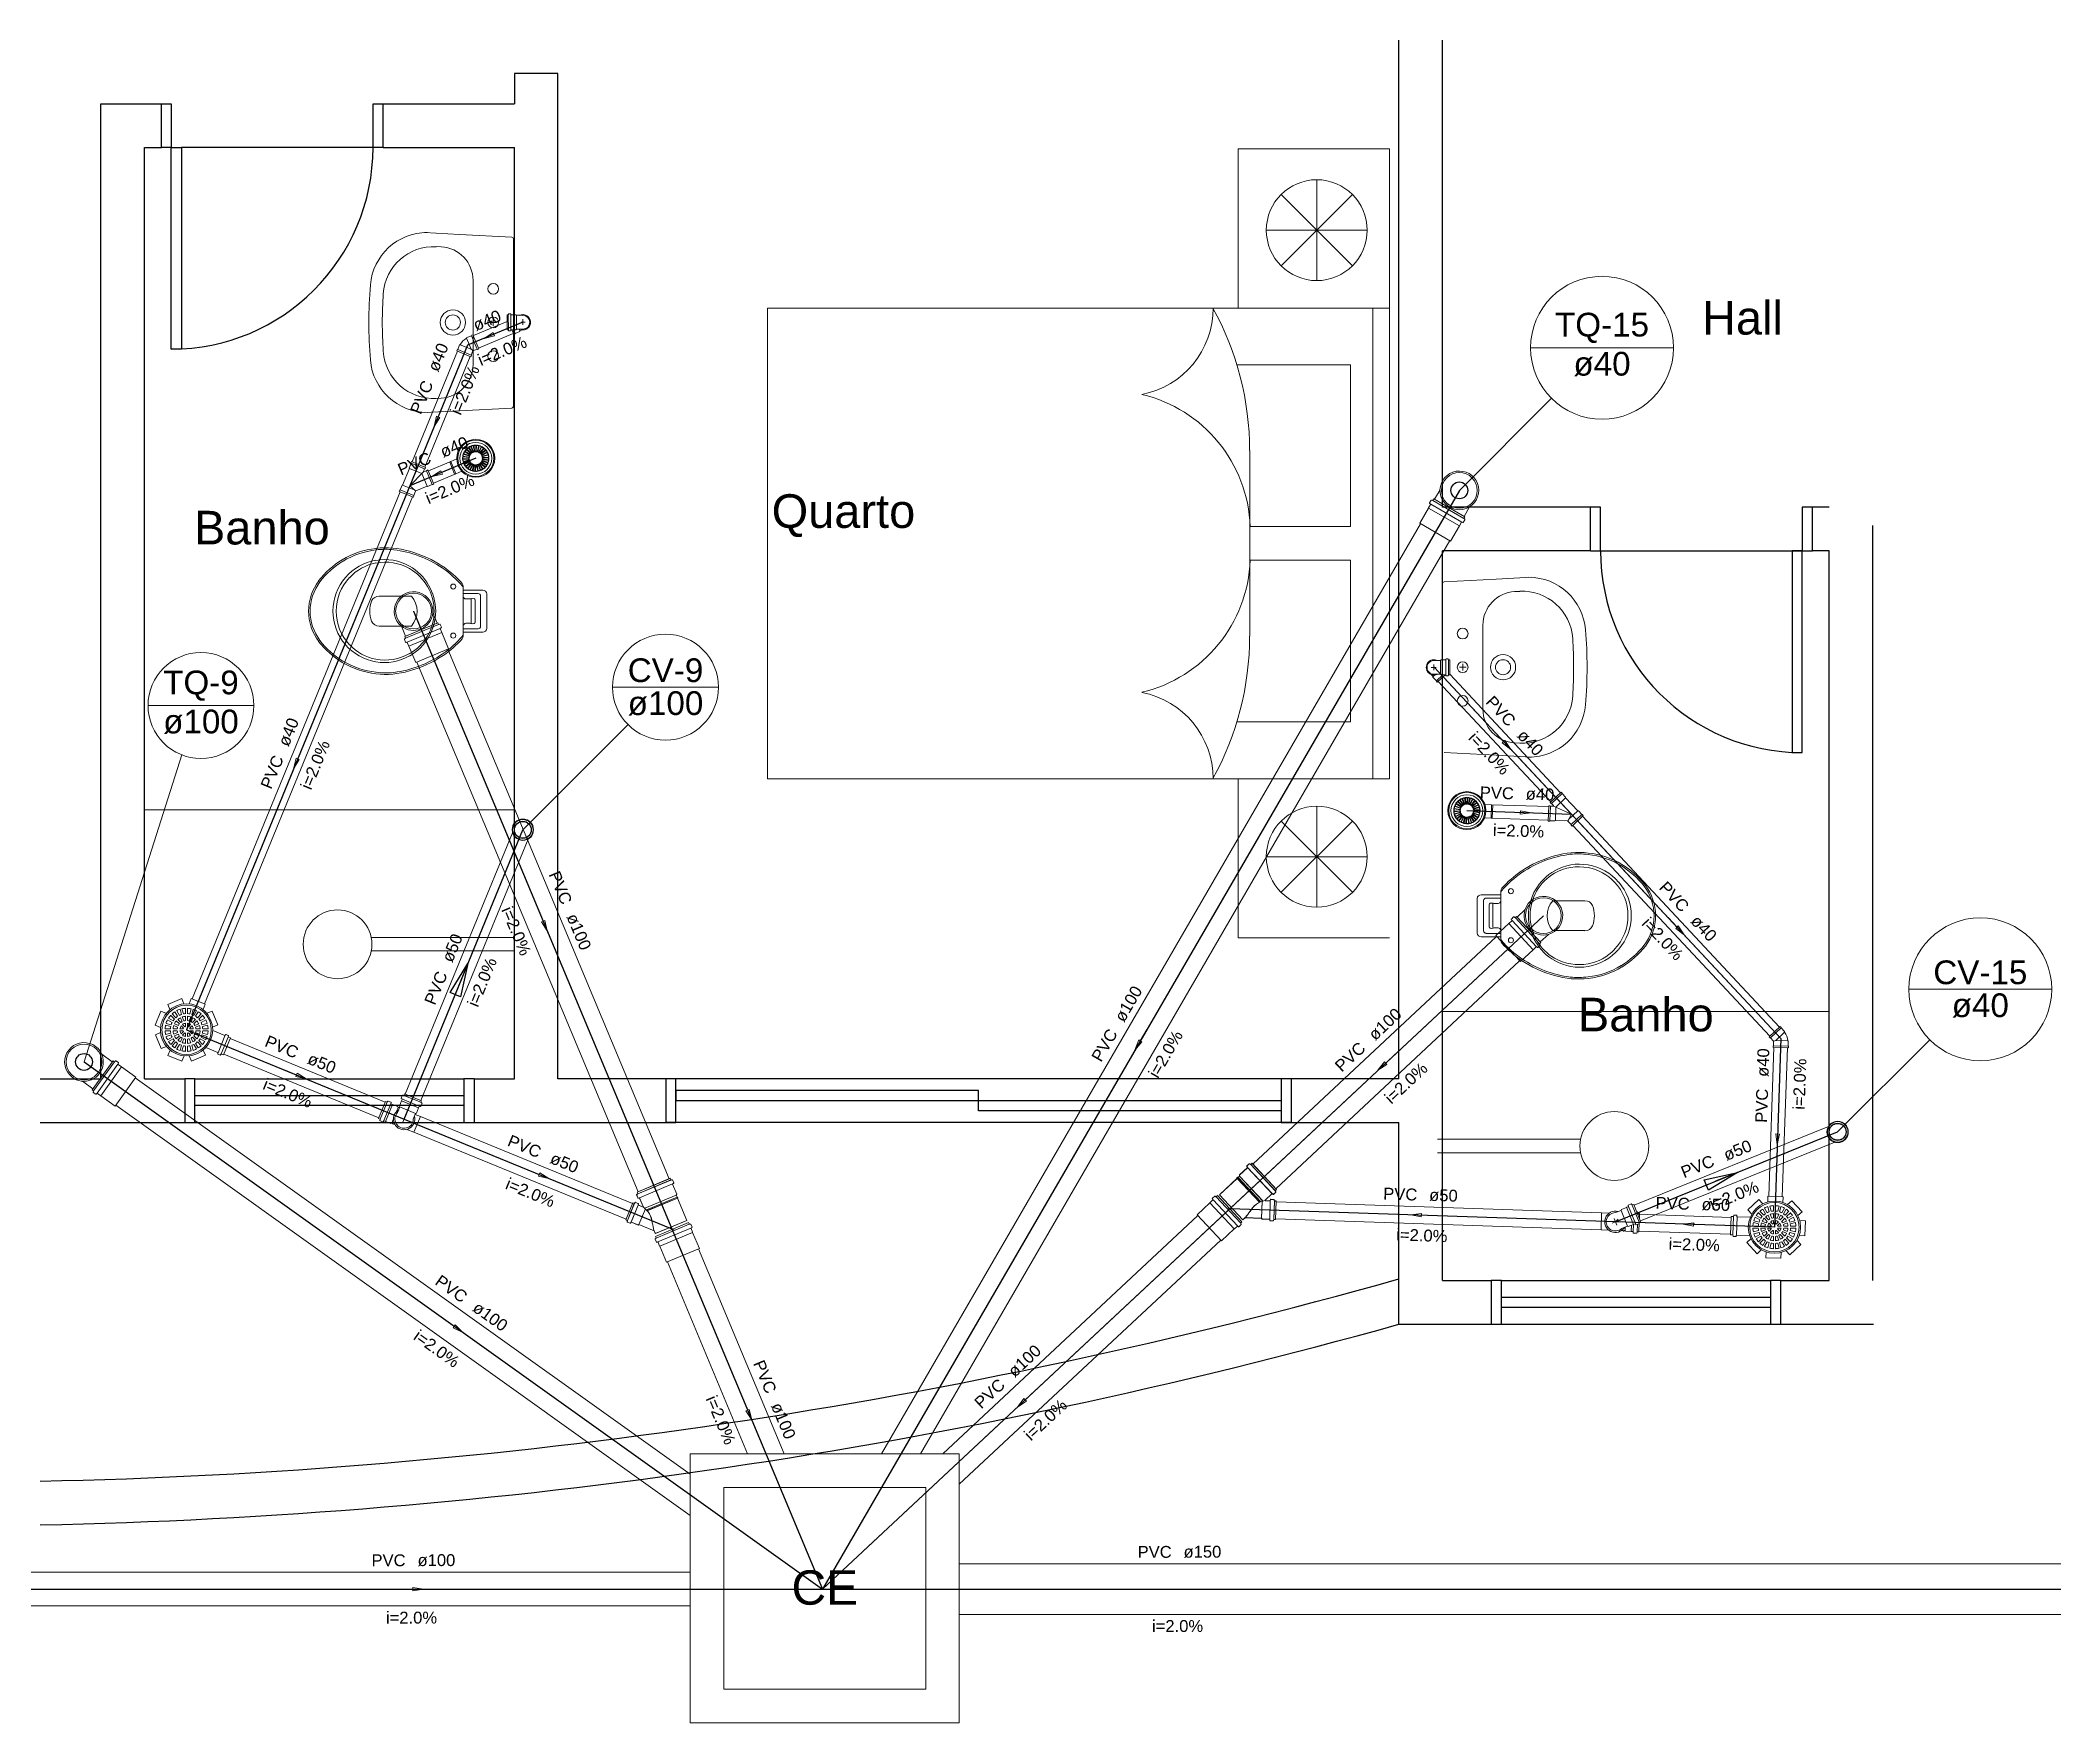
# Model space of a CAD drawing. Header units: inches. Extents: x -27 to 114, y -35 to 60.
# Drawn here: x 76.95 to 82.93, y -32.15 to -27.14 of the extents above; entities that cross this region are included whole.
import ezdxf

# ---------------------------------------------------------------- set-up
doc = ezdxf.new("R2010")
doc.units = ezdxf.units.IN
doc.header["$LTSCALE"] = 10
doc.header["$MEASUREMENT"] = 0
doc.linetypes.add('Dashed', pattern=[0.75, 0.5, -0.25])
for name, color, linetype, lineweight in [('CV-Colunas', 6, 'Continuous', 30), ('CV-Indicação coluna', 5, 'Continuous', 20), ('CV-Sentido tubo', 8, 'Continuous', 20), ('CV-Seção tubo', 160, 'Continuous', 20), ('CV-Textos coluna', 7, 'Continuous', 20), ('CV-Textos tubo', 7, 'Continuous', 20), ('CV-Tubos detalhe', 6, 'Continuous', 30), ('Simbolos', 160, 'Continuous', 20), ('Simbolos_int', 5, 'Continuous', 5), ('TQ-Colunas', 6, 'Continuous', 30), ('TQ-Indicação coluna', 5, 'Continuous', 20), ('TQ-Sentido tubo', 8, 'Continuous', 20), ('TQ-Seção tubo', 160, 'Continuous', 20), ('TQ-Textos coluna', 7, 'Continuous', 20), ('TQ-Textos tubo', 7, 'Continuous', 20), ('TQ-Tubos', 6, 'Continuous', 30), ('TQ-Tubos detalhe', 6, 'Continuous', 30), ('xeixo', 3, 'Continuous', 20), ('xjanela-porta', 253, 'Continuous', 30), ('xmoveis', 253, 'Continuous', 20), ('xparede', 7, 'Continuous', 30), ('xpiso', 4, 'Continuous', 30), ('xprojecao', 4, 'Continuous', 30), ('xtexto', 7, 'Continuous', 20)]:
    doc.layers.add(name, color=color, linetype=linetype, lineweight=lineweight)
doc.styles.add('Arial', font='arial.ttf')
doc.dimstyles.get("Standard").update_dxf_attribs({"dimtxt": 0.18, "dimasz": 0.18, "dimexe": 0.18, "dimexo": 0.0625, "dimgap": 0.09, "dimtad": 0, "dimtih": 1, "dimtoh": 1, "dimdec": 4, "dimzin": 0, "dimdsep": 46, "dimtxsty": 'Standard', "dimcen": 0.09, "dimadec": 0, "dimazin": 0, "dimtfac": 1, "dimtdec": 4, "dimtofl": 0, "dimtmove": 0, "dimatfit": 3, "dimfxl": 0, "dimtolj": 1, "dimtzin": 0, "dimarcsym": 0})

msp = doc.modelspace()

# ---------------------------------------------------------------- texts
at = {"layer": 'CV-Textos coluna', "char_height": 0.0706, "attachment_point": 8, "line_spacing_factor": 0.798, "style": 'Arial'}
for s, insert, width in [('CV-9', (78.8113, -29.0525), 0.248983), ('ø100', (78.8113, -29.1513), 0.248983), ('CV-15', (82.7213, -29.951), 0.346017), ('ø40', (82.7213, -30.0498), 0.188203)]:
    msp.add_mtext(s, dxfattribs=dict(at, insert=insert, width=width))
at = {"layer": 'CV-Textos tubo', "char_height": 0.0353, "line_spacing_factor": 0.798, "style": 'Arial'}
for s, insert, width, attachment_point, rotation in [('ø50', (78.1778, -29.8884), 0.095114, 7, 67.6835), ('i=2.0%', (78.2825, -29.9507), 0.170558, 8, 67.6835), ('PVC', (78.1643, -29.9212), 0.113705, 9, 67.6835), ('ø50', (81.9669, -30.4768), 0.095114, 7, 22.0327), ('PVC', (81.9342, -30.49), 0.113705, 9, 22.0327), ('i=2.0%', (81.9959, -30.5953), 0.170558, 8, 22.0327)]:
    msp.add_mtext(s, dxfattribs=dict(at, insert=insert, width=width, attachment_point=attachment_point, rotation=rotation))
at = {"layer": 'Simbolos', "insert": (79.186, -31.7971), "char_height": 0.10214, "width": 0.218937, "attachment_point": 7, "line_spacing_factor": 0.798, "style": 'Arial'}
msp.add_mtext('CE', dxfattribs=at)
at = {"layer": 'TQ-Textos coluna', "char_height": 0.0706, "attachment_point": 8, "line_spacing_factor": 0.798, "style": 'Arial'}
for s, insert, width in [('TQ-15', (81.5963, -28.043), 0.345484), ('ø40', (81.5963, -28.1418), 0.188203), ('TQ-9', (77.4298, -29.1072), 0.24845), ('ø100', (77.4298, -29.2059), 0.248983)]:
    msp.add_mtext(s, dxfattribs=dict(at, insert=insert, width=width))
at = {"layer": 'TQ-Textos tubo', "char_height": 0.0353, "line_spacing_factor": 0.798, "style": 'Arial'}
for s, insert, width, attachment_point, rotation in [('ø40', (78.2483, -28.0089), 0.095114, 7, 22.546), ('ø40', (78.1357, -28.1315), 0.095114, 7, 67.7006), ('i=2.0%', (78.3326, -28.0831), 0.170558, 8, 22.546), ('i=2.0%', (78.2312, -28.1897), 0.170558, 8, 67.7006), ('PVC', (78.1222, -28.1642), 0.113705, 9, 67.7006), ('ø40', (78.1506, -28.3853), 0.095114, 7, 22.6508), ('PVC', (78.1181, -28.3988), 0.113705, 9, 22.6508), ('i=2.0%', (78.1768, -28.4941), 0.170558, 8, 22.6508), ('PVC', (81.3166, -29.1871), 0.113705, 9, 313.0556), ('ø40', (77.6908, -29.2462), 0.095114, 7, 67.7006), ('i=2.0%', (77.7863, -29.3044), 0.170558, 8, 67.7006), ('i=2.0%', (81.2478, -29.2756), 0.170558, 8, 313.0556), ('ø40', (81.3408, -29.2131), 0.095114, 7, 313.0556), ('PVC', (77.6773, -29.2789), 0.113705, 9, 67.7006), ('PVC', (81.3337, -29.4009), 0.113705, 9, 358.06326), ('ø40', (81.3689, -29.4019), 0.095114, 7, 358.06326), ('i=2.0%', (81.3474, -29.5119), 0.170558, 8, 358.06326), ('PVC', (78.5018, -29.7168), 0.113705, 9, 292.6856), ('PVC', (81.8323, -29.7391), 0.113705, 9, 313.0555), ('i=2.0%', (78.351, -29.7988), 0.170558, 8, 292.6856), ('ø100', (78.5153, -29.7493), 0.12583, 7, 292.6856), ('i=2.0%', (81.7636, -29.8276), 0.170558, 8, 313.0555), ('ø40', (81.8566, -29.7651), 0.095114, 7, 313.0555), ('ø100', (80.1755, -30.0662), 0.12583, 7, 59.9052), ('ø100', (80.9223, -30.1206), 0.12583, 7, 43.0527), ('PVC', (80.1577, -30.0967), 0.113705, 9, 59.9052), ('PVC', (77.7102, -30.1723), 0.113705, 9, 337.6939), ('i=2.0%', (80.3142, -30.167), 0.170558, 8, 59.9052), ('PVC', (80.8966, -30.1448), 0.113705, 9, 43.0527), ('ø40', (82.092, -30.2263), 0.095114, 7, 88.0111), ('ø50', (77.743, -30.1858), 0.095114, 7, 337.6939), ('i=2.0%', (81.0258, -30.2573), 0.170558, 8, 43.0527), ('i=2.0%', (82.202, -30.2478), 0.170558, 8, 88.0111), ('i=2.0%', (77.681, -30.2906), 0.170558, 8, 337.6939), ('PVC', (82.091, -30.2615), 0.113705, 9, 88.0111), ('PVC', (78.432, -30.4683), 0.113705, 9, 337.6938), ('ø50', (78.4645, -30.4818), 0.095114, 7, 337.6938), ('i=2.0%', (78.4025, -30.5866), 0.170558, 8, 337.6938), ('PVC', (81.0464, -30.5942), 0.113705, 9, 358.05555), ('ø50', (81.0817, -30.5952), 0.095114, 7, 358.05555), ('PVC', (81.8564, -30.6217), 0.113705, 9, 358.05545), ('ø50', (81.8917, -30.6227), 0.095114, 7, 358.05545), ('i=2.0%', (81.0599, -30.7152), 0.170558, 8, 358.05555), ('i=2.0%', (81.8699, -30.7427), 0.170558, 8, 358.05545), ('PVC', (78.2051, -30.9001), 0.113705, 9, 324.4722), ('ø100', (78.2338, -30.9206), 0.12583, 7, 324.4722), ('i=2.0%', (78.1203, -31.0491), 0.170558, 8, 324.4722), ('ø100', (79.8503, -31.1221), 0.12583, 7, 43.0527), ('PVC', (79.1098, -31.1713), 0.113705, 9, 292.6856), ('PVC', (79.8246, -31.1463), 0.113705, 9, 43.0527), ('i=2.0%', (78.959, -31.2533), 0.170558, 8, 292.6856), ('ø100', (79.1233, -31.2038), 0.12583, 7, 292.6856), ('i=2.0%', (79.9538, -31.2588), 0.170558, 8, 43.0527)]:
    msp.add_mtext(s, dxfattribs=dict(at, insert=insert, width=width, attachment_point=attachment_point, rotation=rotation))
for s, insert, width, attachment_point in [('PVC', (80.3166, -31.6567), 0.113705, 9), ('ø150', (80.3518, -31.6567), 0.12583, 7), ('PVC', (78.0383, -31.6817), 0.113705, 9), ('ø100', (78.0738, -31.6817), 0.12583, 7), ('i=2.0%', (78.056, -31.8522), 0.170558, 8), ('i=2.0%', (80.3341, -31.8772), 0.170558, 8)]:
    msp.add_mtext(s, dxfattribs=dict(at, insert=insert, width=width, attachment_point=attachment_point))
at = {"layer": 'xtexto', "char_height": 0.1, "attachment_point": 8, "line_spacing_factor": 0.798, "style": 'Arial'}
for s, insert, width in [('Hall', (82.014, -28.0193), 0.333445), ('Quarto', (79.3405, -28.6203), 0.66689), ('Banho', (77.611, -28.6435), 0.555741), ('Banho', (81.7265, -30.0918), 0.555741)]:
    msp.add_mtext(s, dxfattribs=dict(at, insert=insert, width=width))

# ---------------------------------------------------------------- blocks, each defined once
blk = doc.blocks.new('_Closed')
at = {"color": 0, "linetype": 'ByBlock', "lineweight": -2}
for p, q in [((-1, 0.166667), (0, 0)), ((-1, 0.166667), (-1, -0.166667)), ((0, 0), (-1, -0.166667)), ((0, 0), (-1, 0))]:
    blk.add_line(p, q, dxfattribs=at)

# ---------------------------------------------------------------- linework, layer by layer
at = {"layer": 'CV-Colunas', "linetype": 'Continuous'}
for centre in [(78.387, -29.4908), (82.297, -30.3893)]:
    msp.add_circle(centre, 0.025, dxfattribs=at)
at = {"layer": 'CV-Indicação coluna'}
for p, q in [((78.6538, -29.0666), (78.9688, -29.0666)), ((78.387, -29.4908), (78.6999, -29.178)), ((82.5088, -29.9651), (82.9338, -29.9651)), ((82.297, -30.3893), (82.571, -30.1153))]:
    msp.add_line(p, q, dxfattribs=at)
for centre, radius in [((78.8113, -29.0666), 0.1575), ((82.7213, -29.9651), 0.2125)]:
    msp.add_circle(centre, radius, dxfattribs=at)
at = {"layer": 'CV-Seção tubo'}
for p, q in [((78.0373, -30.277), (78.3565, -29.4995)), ((78.0836, -30.2959), (78.4027, -29.5185)), ((81.6916, -30.6074), (82.2695, -30.3735)), ((81.7103, -30.6538), (82.2882, -30.4199))]:
    msp.add_line(p, q, dxfattribs=at)
at = {"layer": 'CV-Tubos detalhe'}
for p, q in [((78.0339, -30.3512), (78.387, -29.4908)), ((81.6362, -30.6568), (82.297, -30.3893))]:
    msp.add_line(p, q, dxfattribs=at)
at = {"layer": 'Simbolos'}
for p, q in [((78.3401, -28.0035), (78.34, -27.9592)), ((78.34, -27.9592), (78.343, -27.9592)), ((78.3442, -27.957), (78.344, -27.9585)), ((78.3452, -27.9562), (78.35, -27.9562)), ((78.351, -27.9572), (78.3512, -27.9584)), ((78.3522, -27.9592), (78.3665, -27.9591)), ((78.3665, -27.9591), (78.3677, -27.9606)), ((78.377, -27.9606), (78.3677, -27.9606)), ((78.387, -27.9606), (78.377, -27.9606)), ((78.1934, -28.0623), (78.199, -28.0486)), ((78.199, -28.0486), (78.2007, -28.0479)), ((78.2206, -28.0269), (78.2199, -28.0285)), ((78.2345, -28.0211), (78.2206, -28.0269)), ((78.235, -28.0198), (78.2345, -28.0211)), ((78.2387, -28.0183), (78.235, -28.0198)), ((78.2562, -28.0603), (78.2387, -28.0183)), ((78.3401, -28.0035), (78.3431, -28.0035)), ((78.3444, -28.0057), (78.3441, -28.0042)), ((78.3454, -28.0064), (78.3501, -28.0064)), ((78.3511, -28.0054), (78.3514, -28.0042)), ((78.3523, -28.0034), (78.3666, -28.0034)), ((78.3598, -28.0171), (78.354, -28.0034)), ((78.3598, -28.0171), (78.3634, -28.0157)), ((78.3634, -28.0157), (78.364, -28.0143)), ((78.364, -28.0143), (78.3777, -28.0086)), ((78.3666, -28.0034), (78.3679, -28.0019)), ((78.3771, -28.0019), (78.3679, -28.0019)), ((78.3871, -28.0018), (78.3771, -28.0019)), ((78.3777, -28.0086), (78.3783, -28.007)), ((78.3857, -28.0041), (78.3783, -28.007)), ((78.1905, -28.0665), (78.192, -28.0629)), ((78.2326, -28.0839), (78.1905, -28.0665)), ((78.192, -28.0629), (78.1934, -28.0623)), ((78.2326, -28.0839), (78.2341, -28.0803)), ((78.2336, -28.0789), (78.2387, -28.0665)), ((78.2341, -28.0803), (78.2336, -28.0789)), ((78.2512, -28.0613), (78.2387, -28.0665)), ((78.2525, -28.0618), (78.2512, -28.0613)), ((78.2562, -28.0603), (78.2525, -28.0618)), ((78.0546, -28.4008), (78.0489, -28.4147)), ((78.0556, -28.3958), (78.054, -28.3995)), ((78.054, -28.3995), (78.0546, -28.4008)), ((78.0556, -28.3958), (78.0977, -28.4131)), ((78.0977, -28.4131), (78.0961, -28.4168)), ((78.0222, -28.4799), (78.0278, -28.466)), ((78.0278, -28.466), (78.0294, -28.4656)), ((78.0294, -28.4656), (78.0496, -28.4163)), ((78.0489, -28.4147), (78.0496, -28.4163)), ((78.0919, -28.4264), (78.0506, -28.4678)), ((78.0681, -28.4831), (78.0506, -28.4678)), ((78.1021, -28.4687), (78.0689, -28.4826)), ((78.0948, -28.4173), (78.0916, -28.4252)), ((78.1008, -28.4233), (78.0929, -28.4265)), ((78.0961, -28.4168), (78.0948, -28.4173)), ((78.1013, -28.4219), (78.1008, -28.4233)), ((78.1049, -28.4204), (78.1013, -28.4219)), ((78.1038, -28.4693), (78.1021, -28.4687)), ((78.1176, -28.4634), (78.1038, -28.4693)), ((78.1225, -28.4624), (78.1049, -28.4204)), ((78.1189, -28.4639), (78.1176, -28.4634)), ((78.1225, -28.4624), (78.1189, -28.4639)), ((78.0193, -28.4842), (78.0208, -28.4804)), ((78.0193, -28.4842), (78.0614, -28.5014)), ((78.0208, -28.4804), (78.0222, -28.4799)), ((78.0614, -28.5014), (78.0629, -28.4977)), ((78.0624, -28.4964), (78.0676, -28.4837)), ((78.0629, -28.4977), (78.0624, -28.4964)), ((81.0804, -28.5337), (81.0542, -28.5789)), ((81.0865, -28.5228), (81.0803, -28.5334)), ((81.0803, -28.5334), (81.0804, -28.5337)), ((81.0883, -28.5106), (81.0837, -28.5186)), ((81.0841, -28.5199), (81.0861, -28.5214)), ((81.0895, -28.5101), (81.0925, -28.5109)), ((81.0959, -28.5065), (81.0936, -28.5104)), ((81.0959, -28.5065), (81.188, -28.5599)), ((81.1145, -28.4795), (81.098, -28.5078)), ((81.2023, -28.5304), (81.1859, -28.5587)), ((81.1721, -28.5869), (81.1459, -28.6321)), ((81.1725, -28.5868), (81.1721, -28.5869)), ((81.1786, -28.5762), (81.1725, -28.5868)), ((81.1823, -28.5768), (81.18, -28.5758)), ((81.1883, -28.5685), (81.1836, -28.5765)), ((81.188, -28.5599), (81.1857, -28.5638)), ((81.1881, -28.5672), (81.1859, -28.5651)), ((78.0257, -28.8851), (78.0384, -28.9153)), ((78.036, -28.9162), (78.1343, -28.8752)), ((78.1194, -28.8459), (78.132, -28.8761)), ((78.1343, -28.8752), (78.136, -28.8793)), ((78.1402, -28.8795), (78.1371, -28.8799)), ((78.1413, -28.8801), (78.1448, -28.8886)), ((78.1415, -28.8925), (78.1463, -28.9038)), ((78.1443, -28.89), (78.1421, -28.8912)), ((78.0347, -28.9247), (78.0383, -28.9332)), ((78.035, -28.9234), (78.0375, -28.9216)), ((78.036, -28.9162), (78.0378, -28.9204)), ((78.0396, -28.9337), (78.042, -28.933)), ((78.0433, -28.9335), (78.048, -28.9448)), ((78.048, -28.9448), (78.0483, -28.945)), ((78.0483, -28.945), (78.0685, -28.9932)), ((78.1463, -28.9038), (78.1461, -28.9041)), ((78.1461, -28.9041), (78.1663, -28.9523)), ((81.0966, -28.9871), (81.1063, -28.9871)), ((81.1063, -28.9871), (81.1156, -28.9871)), ((81.1171, -28.9856), (81.1156, -28.9871)), ((81.1313, -28.9857), (81.1171, -28.9856)), ((81.1323, -28.9836), (81.1323, -28.9849)), ((81.1381, -28.9827), (81.1333, -28.9827)), ((81.1391, -28.9834), (81.1396, -28.9849)), ((81.1436, -28.9857), (81.1406, -28.9857)), ((81.1435, -29.0299), (81.1436, -28.9857)), ((81.0887, -29.029), (81.0945, -29.0348)), ((81.0935, -29.0365), (81.0936, -29.0347)), ((81.1037, -29.0473), (81.0935, -29.0365)), ((81.0965, -29.0283), (81.1062, -29.0283)), ((81.1036, -29.0488), (81.1037, -29.0473)), ((81.1065, -29.0517), (81.1036, -29.0488)), ((81.1062, -29.0283), (81.1155, -29.0284)), ((81.1065, -29.0517), (81.1299, -29.0299)), ((81.117, -29.0299), (81.1155, -29.0284)), ((81.1312, -29.0299), (81.117, -29.0299)), ((81.1322, -29.0319), (81.1322, -29.0306)), ((81.138, -29.0329), (81.1332, -29.0329)), ((81.139, -29.0322), (81.1395, -29.0307)), ((81.1435, -29.0299), (81.1405, -29.0299)), ((81.4362, -29.4648), (81.4378, -29.4192)), ((81.4378, -29.4192), (81.4416, -29.4194)), ((81.4416, -29.4194), (81.4427, -29.4205)), ((81.4752, -29.3788), (81.442, -29.4098)), ((81.442, -29.4098), (81.4447, -29.4127)), ((81.4427, -29.4205), (81.4511, -29.4208)), ((81.4447, -29.4127), (81.4461, -29.4128)), ((81.4461, -29.4128), (81.4519, -29.419)), ((81.452, -29.4203), (81.5054, -29.4443)), ((81.4752, -29.3788), (81.4779, -29.3817)), ((81.4779, -29.3817), (81.4779, -29.3831)), ((81.4779, -29.3831), (81.4881, -29.3941)), ((81.4881, -29.3941), (81.4881, -29.3958)), ((81.5244, -29.4347), (81.4881, -29.3958)), ((81.4362, -29.4648), (81.4401, -29.4649)), ((81.4401, -29.4649), (81.4412, -29.4639)), ((81.4412, -29.4639), (81.4562, -29.4646)), ((81.4562, -29.4646), (81.4575, -29.4634)), ((81.4575, -29.4634), (81.4935, -29.4646)), ((81.4944, -29.4648), (81.5054, -29.4443)), ((81.5045, -29.4753), (81.4951, -29.4652)), ((81.5044, -29.4767), (81.5045, -29.4753)), ((81.5072, -29.4796), (81.5044, -29.4767)), ((81.5404, -29.4485), (81.5072, -29.4796)), ((81.526, -29.4346), (81.5244, -29.4347)), ((81.5363, -29.4456), (81.526, -29.4346)), ((81.5377, -29.4456), (81.5363, -29.4456)), ((81.5404, -29.4485), (81.5377, -29.4456)), ((81.3675, -29.7279), (81.3435, -29.7502)), ((81.3192, -29.7699), (81.281, -29.8056)), ((81.3281, -29.7612), (81.3192, -29.7695)), ((81.3192, -29.7695), (81.3192, -29.7699)), ((81.3335, -29.75), (81.3267, -29.7564)), ((81.3267, -29.7578), (81.3282, -29.7598)), ((81.3347, -29.7499), (81.3373, -29.7516)), ((81.3418, -29.7484), (81.3386, -29.7515)), ((81.3418, -29.7484), (81.4145, -29.8262)), ((81.3915, -29.8474), (81.3534, -29.883)), ((81.3919, -29.8474), (81.3915, -29.8474)), ((81.4008, -29.839), (81.3919, -29.8474)), ((81.4041, -29.8407), (81.4023, -29.8391)), ((81.4123, -29.8344), (81.4056, -29.8408)), ((81.4125, -29.8332), (81.411, -29.8305)), ((81.4145, -29.8262), (81.4113, -29.8293)), ((81.4368, -29.802), (81.4128, -29.8244)), ((77.3311, -30.0102), (77.3725, -29.9929)), ((77.3311, -30.0102), (77.3376, -30.0258)), ((77.3725, -29.9929), (77.379, -30.0085)), ((77.4009, -29.9926), (77.3944, -30.0086)), ((77.4009, -29.9926), (77.4426, -30.0097)), ((77.4426, -30.0097), (77.436, -30.0257)), ((77.2938, -30.0719), (77.3109, -30.0303)), ((77.2938, -30.0719), (77.3098, -30.0785)), ((77.3109, -30.0303), (77.3269, -30.0368)), ((77.4627, -30.0299), (77.447, -30.0364)), ((77.4627, -30.0299), (77.48, -30.0713)), ((77.48, -30.0713), (77.4644, -30.0778)), ((77.5005, -30.1029), (77.4647, -30.0882)), ((82.0931, -30.1067), (82.1264, -30.0757)), ((82.1264, -30.0757), (82.1291, -30.0786)), ((82.1291, -30.0786), (82.1291, -30.08)), ((82.1291, -30.08), (82.1393, -30.091)), ((77.2941, -30.1004), (77.3097, -30.0938)), ((77.3114, -30.1418), (77.2941, -30.1004)), ((77.3114, -30.1418), (77.327, -30.1353)), ((77.3315, -30.162), (77.338, -30.146)), ((77.443, -30.1615), (77.4365, -30.1458)), ((77.4799, -30.1534), (77.444, -30.1387)), ((77.4965, -30.1602), (77.5172, -30.1098)), ((77.5018, -30.1024), (77.5031, -30.1)), ((77.5106, -30.1022), (77.5043, -30.0996)), ((77.5107, -30.1071), (77.5112, -30.1033)), ((77.5172, -30.1098), (77.5107, -30.1071)), ((82.0931, -30.1067), (82.0959, -30.1097)), ((82.0959, -30.1097), (82.0973, -30.1097)), ((82.0973, -30.1097), (82.1065, -30.1196)), ((82.1048, -30.1379), (82.1049, -30.134)), ((82.1048, -30.1379), (82.1504, -30.1395)), ((82.1049, -30.134), (82.106, -30.133)), ((82.106, -30.133), (82.1065, -30.1196)), ((82.1393, -30.091), (82.1393, -30.0928)), ((82.15, -30.1197), (82.1488, -30.1184)), ((82.1495, -30.1345), (82.15, -30.1197)), ((82.1505, -30.1356), (82.1495, -30.1345)), ((82.1504, -30.1395), (82.1505, -30.1356)), ((77.1064, -30.2642), (77.1683, -30.1775)), ((77.1662, -30.1805), (77.1348, -30.1581)), ((77.1683, -30.1775), (77.172, -30.1801)), ((77.1756, -30.1781), (77.1732, -30.1801)), ((77.1768, -30.1781), (77.1843, -30.1834)), ((77.1846, -30.1848), (77.1833, -30.187)), ((77.1836, -30.1884), (77.1935, -30.1955)), ((77.1935, -30.1955), (77.1936, -30.1959)), ((77.1936, -30.1959), (77.2361, -30.2262)), ((77.3731, -30.179), (77.3315, -30.162)), ((77.3731, -30.179), (77.3797, -30.1631)), ((77.4016, -30.1788), (77.395, -30.1632)), ((77.443, -30.1615), (77.4016, -30.1788)), ((77.4804, -30.1547), (77.4796, -30.1573)), ((77.4865, -30.1609), (77.4802, -30.1584)), ((77.49, -30.1575), (77.4877, -30.1606)), ((77.4965, -30.1602), (77.49, -30.1575)), ((77.1086, -30.2612), (77.0772, -30.2388)), ((77.1064, -30.2642), (77.1101, -30.2668)), ((77.1093, -30.2709), (77.1105, -30.268)), ((77.1097, -30.272), (77.1172, -30.2774)), ((77.1186, -30.2772), (77.1203, -30.2753)), ((77.1217, -30.2751), (77.1316, -30.2822)), ((77.1316, -30.2822), (77.132, -30.2821)), ((77.132, -30.2821), (77.1745, -30.3125)), ((77.9579, -30.3495), (77.9785, -30.2991)), ((77.9785, -30.2991), (77.9825, -30.3007)), ((77.9855, -30.2979), (77.9837, -30.3004)), ((77.9867, -30.2975), (77.9948, -30.3009)), ((77.9955, -30.3019), (77.9946, -30.3046)), ((77.9952, -30.3059), (77.9996, -30.3077)), ((77.9996, -30.3077), (78.0153, -30.3141)), ((78.0213, -30.3153), (78.0144, -30.3321)), ((78.0153, -30.3141), (78.0162, -30.3167)), ((78.0162, -30.3167), (78.0201, -30.3183)), ((78.0185, -30.3176), (78.0193, -30.3163)), ((78.0193, -30.3163), (78.0207, -30.3169)), ((78.0265, -30.2974), (78.0202, -30.3129)), ((78.0202, -30.3129), (78.0213, -30.3153)), ((78.0284, -30.2809), (78.0251, -30.289)), ((78.0254, -30.2902), (78.0279, -30.2915)), ((78.0266, -30.2972), (78.0265, -30.2974)), ((78.0284, -30.2928), (78.0266, -30.2972)), ((78.0295, -30.2802), (78.0326, -30.2807)), ((78.0352, -30.2761), (78.0336, -30.28)), ((78.0352, -30.2761), (78.0857, -30.2968)), ((78.0769, -30.3181), (78.0706, -30.3336)), ((78.077, -30.3178), (78.0769, -30.3181)), ((78.0788, -30.3134), (78.077, -30.3178)), ((78.0828, -30.3137), (78.0801, -30.3129)), ((78.0872, -30.305), (78.0838, -30.3131)), ((78.0857, -30.2968), (78.0841, -30.3007)), ((78.0869, -30.3038), (78.0844, -30.3019)), ((77.9579, -30.3495), (77.9618, -30.3511)), ((77.962, -30.3552), (77.9624, -30.3522)), ((77.9626, -30.3563), (77.9707, -30.3596)), ((77.9719, -30.3593), (77.9732, -30.3569)), ((77.9745, -30.3563), (77.9789, -30.3581)), ((77.9789, -30.3581), (77.9946, -30.3646)), ((77.9946, -30.3646), (77.997, -30.3634)), ((77.997, -30.3634), (78.0065, -30.3673)), ((77.9993, -30.3643), (77.999, -30.3658)), ((77.999, -30.3658), (78.0015, -30.3668)), ((78.0023, -30.3656), (78.0015, -30.3668)), ((78.0421, -30.3819), (78.0632, -30.3905)), ((78.0681, -30.3344), (78.0611, -30.3513)), ((78.0668, -30.3374), (78.0823, -30.3438)), ((78.0706, -30.3336), (78.0681, -30.3344)), ((80.5418, -30.4955), (80.5184, -30.5173)), ((80.5418, -30.4958), (80.5184, -30.5177)), ((80.5403, -30.4921), (80.5419, -30.494)), ((80.5403, -30.4924), (80.5418, -30.4944)), ((80.5471, -30.4843), (80.5404, -30.4906)), ((80.5471, -30.4847), (80.5404, -30.491)), ((80.5484, -30.4842), (80.551, -30.4859)), ((80.5484, -30.4845), (80.551, -30.4862)), ((80.5555, -30.4827), (80.5522, -30.4857)), ((80.5555, -30.483), (80.5522, -30.4861)), ((80.5555, -30.4827), (80.6282, -30.5605)), ((80.5555, -30.483), (80.6282, -30.5608)), ((78.8251, -30.5277), (78.7268, -30.5688)), ((78.8252, -30.5274), (78.727, -30.5685)), ((78.8251, -30.5277), (78.8268, -30.5319)), ((78.8252, -30.5274), (78.827, -30.5315)), ((78.831, -30.532), (78.8279, -30.5325)), ((78.8311, -30.5317), (78.828, -30.5322)), ((78.832, -30.5327), (78.8356, -30.5412)), ((78.8322, -30.5323), (78.8357, -30.5409)), ((78.8323, -30.545), (78.8447, -30.5745)), ((78.8325, -30.5447), (78.8448, -30.5742)), ((78.8351, -30.5425), (78.8329, -30.5437)), ((78.8352, -30.5422), (78.833, -30.5434)), ((80.5115, -30.5272), (80.4589, -30.5763)), ((80.5115, -30.5275), (80.4589, -30.5767)), ((80.5127, -30.524), (80.5105, -30.5261)), ((80.5127, -30.5244), (80.5105, -30.5264)), ((80.5115, -30.5272), (80.5105, -30.5261)), ((80.5115, -30.5275), (80.5105, -30.5264)), ((80.5139, -30.5249), (80.5127, -30.524)), ((80.5139, -30.5253), (80.5127, -30.5244)), ((80.5185, -30.5207), (80.5139, -30.5249)), ((80.5185, -30.521), (80.5139, -30.5253)), ((80.5184, -30.5173), (80.5185, -30.5207)), ((80.5184, -30.5177), (80.5185, -30.521)), ((80.6262, -30.5675), (80.6247, -30.5648)), ((80.6262, -30.5678), (80.6247, -30.5651)), ((80.6282, -30.5605), (80.6249, -30.5636)), ((80.6282, -30.5608), (80.6249, -30.5639)), ((78.7138, -30.6005), (78.693, -30.6512)), ((78.714, -30.6002), (78.6931, -30.6509)), ((78.7138, -30.6005), (78.7177, -30.6021)), ((78.714, -30.6002), (78.7179, -30.6018)), ((78.721, -30.5994), (78.719, -30.6019)), ((78.7211, -30.5991), (78.7191, -30.6016)), ((78.722, -30.5993), (78.7301, -30.6024)), ((78.7221, -30.599), (78.7302, -30.6021)), ((78.7255, -30.5772), (78.7291, -30.5858)), ((78.7256, -30.5769), (78.7292, -30.5854)), ((78.7258, -30.576), (78.7283, -30.5742)), ((78.7259, -30.5757), (78.7284, -30.5738)), ((78.7268, -30.5688), (78.7286, -30.5729)), ((78.727, -30.5685), (78.7287, -30.5726)), ((78.7306, -30.6038), (78.73, -30.6062)), ((78.7308, -30.6035), (78.7302, -30.6059)), ((78.7304, -30.5863), (78.7328, -30.5856)), ((78.7305, -30.586), (78.7329, -30.5852)), ((78.7305, -30.6074), (78.7433, -30.6126)), ((78.7306, -30.607), (78.7434, -30.6123)), ((78.7341, -30.5861), (78.7447, -30.6115)), ((78.7342, -30.5858), (78.7448, -30.6111)), ((78.8447, -30.5745), (78.8432, -30.5776)), ((78.8432, -30.5776), (78.8456, -30.5833)), ((78.8448, -30.5742), (78.8434, -30.5773)), ((78.8434, -30.5773), (78.8458, -30.583)), ((78.8456, -30.5833), (78.8471, -30.583)), ((78.8458, -30.583), (78.8473, -30.5827)), ((78.8469, -30.5863), (78.8483, -30.5858)), ((78.8469, -30.5863), (78.8747, -30.6528)), ((78.847, -30.586), (78.8484, -30.5854)), ((78.847, -30.586), (78.8748, -30.6525)), ((78.8471, -30.583), (78.8483, -30.5858)), ((78.8473, -30.5827), (78.8484, -30.5854)), ((80.4302, -30.6004), (80.392, -30.6361)), ((80.4391, -30.5917), (80.4302, -30.6001)), ((80.4302, -30.6001), (80.4302, -30.6004)), ((80.4445, -30.5806), (80.4377, -30.5869)), ((80.4377, -30.5883), (80.4392, -30.5903)), ((80.4457, -30.5805), (80.4483, -30.5821)), ((80.4528, -30.5789), (80.4495, -30.582)), ((80.4528, -30.5789), (80.5255, -30.6568)), ((80.6145, -30.5733), (80.5944, -30.5921)), ((80.6145, -30.5736), (80.5944, -30.5924)), ((80.609, -30.5941), (80.5952, -30.5937)), ((80.609, -30.5945), (80.5952, -30.594)), ((80.6104, -30.5908), (80.6099, -30.5933)), ((80.6104, -30.5912), (80.6099, -30.5936)), ((80.6201, -30.5903), (80.6115, -30.5898)), ((80.6201, -30.5906), (80.6115, -30.5902)), ((80.6178, -30.575), (80.6159, -30.5733)), ((80.6178, -30.5753), (80.6159, -30.5737)), ((80.626, -30.5687), (80.6192, -30.575)), ((80.626, -30.5691), (80.6192, -30.5754)), ((80.621, -30.5908), (80.6218, -30.5939)), ((80.621, -30.5912), (80.6218, -30.5942)), ((80.627, -30.5948), (80.6228, -30.5946)), ((80.627, -30.5951), (80.6228, -30.595)), ((80.627, -30.5948), (80.6252, -30.6495)), ((80.627, -30.5951), (80.6252, -30.6499)), ((81.653, -30.6227), (81.6361, -30.6293)), ((81.654, -30.6204), (81.653, -30.6227)), ((81.6695, -30.6139), (81.654, -30.6204)), ((81.6696, -30.6136), (81.6695, -30.6139)), ((81.6741, -30.612), (81.6696, -30.6136)), ((81.6738, -30.6081), (81.6746, -30.6109)), ((81.6825, -30.6036), (81.6743, -30.607)), ((81.6837, -30.6041), (81.6856, -30.6066)), ((81.6908, -30.6052), (81.6866, -30.6067)), ((81.6908, -30.6052), (81.7112, -30.6559)), ((81.7013, -30.6273), (81.6997, -30.6273)), ((82.0302, -30.6214), (82.063, -30.5907)), ((82.0302, -30.6214), (82.0418, -30.6338)), ((82.063, -30.5907), (82.0746, -30.6031)), ((82.0897, -30.5806), (82.0891, -30.5979)), ((82.0897, -30.5806), (82.1346, -30.5822)), ((82.1346, -30.5822), (82.134, -30.5994)), ((82.1605, -30.594), (82.1481, -30.6056)), ((82.1605, -30.594), (82.1911, -30.6268)), ((82.1911, -30.6268), (82.1787, -30.6384)), ((78.693, -30.6512), (78.6969, -30.6528)), ((78.6931, -30.6509), (78.6971, -30.6525)), ((78.6973, -30.657), (78.6976, -30.6539)), ((78.6975, -30.6567), (78.6978, -30.6536)), ((78.6979, -30.6578), (78.7059, -30.6613)), ((78.6981, -30.6575), (78.706, -30.661)), ((78.7074, -30.6609), (78.7085, -30.6585)), ((78.7075, -30.6606), (78.7087, -30.6582)), ((78.7097, -30.6581), (78.7296, -30.6663)), ((78.7098, -30.6577), (78.7298, -30.6659)), ((78.7296, -30.6663), (78.7322, -30.6652)), ((78.7298, -30.6659), (78.7323, -30.6649)), ((78.7322, -30.6652), (78.7775, -30.6836)), ((78.7323, -30.6649), (78.7777, -30.6833)), ((78.7775, -30.6836), (78.781, -30.6919)), ((78.7777, -30.6833), (78.7812, -30.6916)), ((78.7818, -30.7002), (78.88, -30.6591)), ((78.88, -30.6591), (78.8818, -30.6633)), ((78.8859, -30.6635), (78.8829, -30.6639)), ((78.887, -30.6641), (78.8906, -30.6726)), ((78.8873, -30.6764), (78.892, -30.6878)), ((78.89, -30.6739), (78.8878, -30.6751)), ((80.5025, -30.6779), (80.4643, -30.7136)), ((80.5029, -30.6779), (80.5025, -30.6779)), ((80.5118, -30.6696), (80.5029, -30.6779)), ((80.5151, -30.6713), (80.5132, -30.6696)), ((80.5233, -30.665), (80.5166, -30.6713)), ((80.5235, -30.6638), (80.522, -30.6611)), ((80.5255, -30.6568), (80.5222, -30.6598)), ((80.5348, -30.6443), (80.5282, -30.6505)), ((80.5348, -30.6447), (80.5282, -30.6508)), ((80.5837, -30.6462), (80.5348, -30.6443)), ((80.5837, -30.6465), (80.5348, -30.6447)), ((80.5856, -30.6482), (80.5837, -30.6462)), ((80.5856, -30.6485), (80.5837, -30.6465)), ((80.6072, -30.6489), (80.5856, -30.6482)), ((80.6072, -30.6493), (80.5856, -30.6485)), ((80.6081, -30.6525), (80.608, -30.6498)), ((80.6081, -30.6528), (80.608, -30.6502)), ((80.618, -30.6535), (80.6093, -30.6534)), ((80.618, -30.6539), (80.6093, -30.6538)), ((80.6189, -30.653), (80.6199, -30.6501)), ((80.6189, -30.6534), (80.6199, -30.6504)), ((80.6252, -30.6495), (80.6209, -30.6494)), ((80.6252, -30.6499), (80.6209, -30.6497)), ((81.616, -30.6817), (81.5933, -30.6809)), ((81.6178, -30.6306), (81.5951, -30.6298)), ((81.659, -30.6829), (81.6545, -30.6827)), ((81.6721, -30.6695), (81.6553, -30.6765)), ((81.659, -30.6829), (81.659, -30.6844)), ((81.662, -30.6845), (81.659, -30.6844)), ((81.6623, -30.683), (81.662, -30.6845)), ((81.6648, -30.6831), (81.6623, -30.683)), ((81.6664, -30.6849), (81.6648, -30.6831)), ((81.6832, -30.6855), (81.6664, -30.6849)), ((81.6744, -30.6705), (81.6721, -30.6695)), ((81.69, -30.6643), (81.6744, -30.6705)), ((81.6834, -30.6857), (81.6832, -30.6855)), ((81.6882, -30.6859), (81.6834, -30.6857)), ((81.6893, -30.6895), (81.6891, -30.6869)), ((81.6902, -30.6644), (81.69, -30.6643)), ((81.6945, -30.6627), (81.6902, -30.6644)), ((81.6971, -30.6654), (81.696, -30.663)), ((81.7065, -30.6626), (81.6983, -30.6659)), ((81.7, -30.6901), (81.7009, -30.6871)), ((81.7062, -30.6866), (81.7019, -30.6864)), ((81.7022, -30.6281), (81.7029, -30.6309)), ((81.7081, -30.6318), (81.7039, -30.6317)), ((81.7072, -30.6576), (81.7062, -30.6866)), ((81.7072, -30.6615), (81.7068, -30.6586)), ((81.7112, -30.6559), (81.7072, -30.6575)), ((81.7081, -30.6318), (81.7076, -30.6469)), ((81.9805, -30.6412), (81.9787, -30.6957)), ((81.9805, -30.6412), (81.9875, -30.6414)), ((81.9875, -30.6414), (81.9887, -30.6377)), ((81.9897, -30.637), (81.9964, -30.6372)), ((81.9976, -30.6408), (81.9974, -30.638)), ((81.9985, -30.6418), (82.0373, -30.6431)), ((82.2012, -30.6535), (82.184, -30.6529)), ((82.2012, -30.6535), (82.1997, -30.6984)), ((78.7804, -30.7086), (78.784, -30.7172)), ((78.7807, -30.7074), (78.7832, -30.7056)), ((78.7818, -30.7002), (78.7835, -30.7044)), ((78.7853, -30.7177), (78.7877, -30.717)), ((78.789, -30.7175), (78.7937, -30.7288)), ((78.7937, -30.7288), (78.7941, -30.729)), ((78.7941, -30.729), (78.8142, -30.7772)), ((78.892, -30.6878), (78.8919, -30.6881)), ((78.8919, -30.6881), (78.912, -30.7363)), ((81.699, -30.6908), (81.6903, -30.6905)), ((81.9787, -30.6957), (81.9857, -30.6959)), ((81.9857, -30.6959), (81.9866, -30.6997)), ((81.9875, -30.7005), (81.9943, -30.7007)), ((81.9956, -30.6973), (81.9953, -30.7)), ((81.9967, -30.6963), (82.0354, -30.6976)), ((82.0269, -30.7188), (82.0393, -30.7072)), ((82.0576, -30.7516), (82.0269, -30.7188)), ((82.0576, -30.7516), (82.07, -30.7401)), ((82.0834, -30.7635), (82.084, -30.7463)), ((82.155, -30.7549), (82.1434, -30.7425)), ((82.1878, -30.7243), (82.155, -30.7549)), ((82.1878, -30.7243), (82.1763, -30.7119)), ((82.1997, -30.6984), (82.1825, -30.6978)), ((82.1284, -30.765), (82.0834, -30.7635)), ((82.1284, -30.765), (82.129, -30.7478))]:
    msp.add_line(p, q, dxfattribs=at)
at = {"layer": 'Simbolos', "linetype": 'Continuous'}
msp.add_lwpolyline([(78.885, -32.1468), (79.685, -32.1468), (79.685, -31.3468), (78.885, -31.3468), (78.885, -32.1468)], close=True, dxfattribs=at)
at = {"layer": 'Simbolos'}
for centre, radius in [((78.387, -29.4908), 0.0318), ((77.387, -30.0858), 0.0777), ((82.297, -30.3893), 0.0318), ((82.109, -30.6728), 0.0777)]:
    msp.add_circle(centre, radius, dxfattribs=at)
for centre, radius, start, end in [((78.343, -27.9582), 0.001, 270.15649, 345.15649), ((78.3452, -27.9572), 0.001, 90.15649, 165.15649), ((78.35, -27.9572), 0.001, 5.15649, 90.15649), ((78.3522, -27.9582), 0.001, 185.15649, 270.15649), ((78.387, -27.9813), 0.0206, 270.15649, 90.15649), ((78.2503, -28.0782), 0.0584, 121.479, 148.613), ((78.3431, -28.0045), 0.001, 15.15649, 90.15649), ((78.3454, -28.0054), 0.001, 195.15649, 270.15649), ((78.3501, -28.0054), 0.001, 270.15649, 355.15649), ((78.3524, -28.0044), 0.001, 90.15649, 175.15649), ((78.0925, -28.4255), 0.001, 157.701, 292.701), ((81.172, -28.4813), 0.0576, 301.69016, 178.12016), ((78.0695, -28.4844), 0.002, 112.701, 157.701), ((81.0846, -28.5191), 0.001, 149.905, 234.905), ((81.0856, -28.5223), 0.001, 329.905, 54.9052), ((81.0892, -28.5111), 0.001, 74.9052, 149.905), ((81.0927, -28.5099), 0.001, 254.905, 329.905), ((81.172, -28.4813), 0.0576, 178.12016, 301.69016), ((81.1795, -28.5767), 0.001, 64.9052, 149.905), ((81.1828, -28.576), 0.001, 244.905, 329.905), ((81.1866, -28.5643), 0.001, 149.905, 224.905), ((81.1874, -28.568), 0.001, 329.905, 44.9052), ((78.062, -28.8403), 0.0576, 354.471, 230.901), ((78.062, -28.8403), 0.0576, 230.901, 354.471), ((78.137, -28.8789), 0.001, 202.686, 277.686), ((78.1403, -28.8805), 0.001, 22.6856, 97.6856), ((78.1425, -28.8921), 0.001, 117.686, 202.686), ((78.1439, -28.889), 0.001, 297.686, 22.6856), ((78.0356, -28.9243), 0.001, 127.686, 202.686), ((78.0369, -28.9208), 0.001, 307.686, 22.6856), ((78.0392, -28.9328), 0.001, 202.686, 287.686), ((78.0424, -28.9339), 0.001, 22.6856, 107.686), ((81.0965, -29.0078), 0.0206, 89.86869, 269.86909), ((81.1313, -28.9847), 0.001, 269.86909, 354.86909), ((81.1333, -28.9837), 0.001, 89.86869, 174.86909), ((81.1381, -28.9837), 0.001, 14.86869, 89.86869), ((81.1406, -28.9847), 0.001, 194.86909, 269.86909), ((81.1312, -29.0309), 0.001, 4.86869, 89.86869), ((81.1332, -29.0319), 0.001, 184.86909, 269.86909), ((81.138, -29.0319), 0.001, 269.86909, 344.86909), ((81.1405, -29.0309), 0.001, 89.86869, 164.86909), ((81.4512, -29.4197), 0.001, 268.056, 43.0556), ((81.4936, -29.4666), 0.002, 43.0556, 88.0556), ((81.422, -29.7463), 0.0576, 161.268, 284.838), ((81.422, -29.7463), 0.0576, 284.838, 161.268), ((81.3274, -29.7571), 0.001, 133.053, 218.053), ((81.3275, -29.7605), 0.001, 313.053, 38.0527), ((81.3342, -29.7508), 0.001, 58.0527, 133.053), ((81.3379, -29.7507), 0.001, 238.053, 313.053), ((81.4015, -29.8397), 0.001, 48.0527, 133.053), ((81.4049, -29.84), 0.001, 228.053, 313.053), ((81.4119, -29.83), 0.001, 133.053, 208.053), ((81.4116, -29.8337), 0.001, 313.053, 28.0527), ((77.082, -30.1813), 0.0576, 354.471, 230.901), ((77.5009, -30.102), 0.001, 247.694, 332.694), ((77.5039, -30.1006), 0.001, 67.6938, 152.694), ((77.5102, -30.1031), 0.001, 352.694, 67.6938), ((77.5118, -30.1065), 0.001, 172.694, 247.694), ((82.0911, -30.1254), 0.0584, 6.94379, 34.0783), ((77.082, -30.1813), 0.0576, 230.901, 354.471), ((77.1725, -30.1793), 0.001, 234.472, 309.472), ((77.1762, -30.1789), 0.001, 54.4722, 129.472), ((77.1841, -30.1876), 0.001, 149.472, 234.472), ((77.1838, -30.1842), 0.001, 329.472, 54.4722), ((77.4806, -30.1575), 0.001, 162.694, 247.694), ((77.4795, -30.1543), 0.001, 342.694, 67.6938), ((77.4868, -30.16), 0.001, 247.694, 322.694), ((77.4903, -30.1588), 0.001, 67.6938, 142.694), ((77.1095, -30.2676), 0.001, 339.472, 54.4722), ((77.1103, -30.2712), 0.001, 159.472, 234.472), ((77.1178, -30.2766), 0.001, 234.472, 319.472), ((77.1211, -30.2759), 0.001, 54.4722, 139.472), ((77.9829, -30.2997), 0.001, 247.694, 322.694), ((77.9863, -30.2985), 0.001, 67.6938, 142.694), ((77.9956, -30.305), 0.001, 162.694, 247.694), ((77.9944, -30.3018), 0.001, 342.694, 67.6938), ((78.026, -30.2893), 0.001, 157.694, 242.694), ((78.0275, -30.2924), 0.001, 337.694, 62.6938), ((78.0293, -30.2813), 0.001, 82.6938, 157.694), ((78.0327, -30.2797), 0.001, 262.694, 337.694), ((78.0798, -30.3138), 0.001, 72.6938, 157.694), ((78.0829, -30.3127), 0.001, 252.694, 337.694), ((78.085, -30.3011), 0.001, 157.694, 232.694), ((78.0862, -30.3046), 0.001, 337.694, 52.6938), ((77.9614, -30.352), 0.001, 352.694, 67.6938), ((77.963, -30.3554), 0.001, 172.694, 247.694), ((77.9711, -30.3587), 0.001, 247.694, 332.694), ((77.9741, -30.3572), 0.001, 67.6938, 152.694), ((78.0339, -30.3512), 0.0273, 135.647, 359.741), ((80.5411, -30.4914), 0.001, 133.053, 218.053), ((80.5411, -30.4917), 0.001, 133.053, 218.053), ((80.5411, -30.4947), 0.001, 313.053, 38.0527), ((80.5411, -30.4951), 0.001, 313.053, 38.0527), ((80.5478, -30.4851), 0.001, 58.0527, 133.053), ((80.5478, -30.4854), 0.001, 58.0527, 133.053), ((80.5515, -30.485), 0.001, 238.053, 313.053), ((80.5515, -30.4854), 0.001, 238.053, 313.053), ((78.8278, -30.5315), 0.001, 202.686, 277.686), ((78.8279, -30.5312), 0.001, 202.686, 277.686), ((78.8311, -30.5331), 0.001, 22.6856, 97.6857), ((78.8313, -30.5327), 0.001, 22.6856, 97.6857), ((78.8333, -30.5446), 0.001, 117.685, 202.686), ((78.8334, -30.5443), 0.001, 117.685, 202.686), ((78.8347, -30.5416), 0.001, 297.686, 22.6856), ((78.8348, -30.5413), 0.001, 297.686, 22.6856), ((80.6256, -30.5643), 0.001, 133.053, 208.053), ((80.6256, -30.5646), 0.001, 133.053, 208.053), ((80.6253, -30.568), 0.001, 313.053, 28.0527), ((80.6253, -30.5683), 0.001, 313.053, 28.0527), ((78.7182, -30.6014), 0.001, 247.685, 322.685), ((78.7184, -30.6011), 0.001, 247.686, 322.686), ((78.7217, -30.5999), 0.001, 67.6857, 142.686), ((78.7218, -30.5996), 0.001, 67.6851, 142.685), ((78.7264, -30.5768), 0.001, 127.685, 202.686), ((78.7265, -30.5765), 0.001, 127.685, 202.686), ((78.7277, -30.5733), 0.001, 307.685, 22.6856), ((78.7278, -30.573), 0.001, 307.686, 22.6856), ((78.73, -30.5854), 0.001, 202.686, 287.685), ((78.7301, -30.585), 0.001, 202.686, 287.685), ((78.7309, -30.6064), 0.001, 162.685, 247.686), ((78.7296, -30.6034), 0.001, 342.686, 67.6851), ((78.731, -30.6061), 0.001, 162.686, 247.686), ((78.7298, -30.6031), 0.001, 342.686, 67.6857), ((78.7331, -30.5865), 0.001, 22.6856, 107.686), ((78.7333, -30.5862), 0.001, 22.6856, 107.685), ((78.7438, -30.6119), 0.001, 247.685, 22.6856), ((78.7439, -30.6115), 0.001, 247.686, 22.6856), ((78.6987, -30.6738), 0.0765, 32.1364, 53.178), ((78.6988, -30.6735), 0.0765, 32.1364, 53.178), ((80.4384, -30.5876), 0.001, 133.053, 218.053), ((80.4384, -30.591), 0.001, 313.053, 38.0527), ((80.4451, -30.5813), 0.001, 58.0527, 133.053), ((80.4489, -30.5813), 0.001, 238.053, 313.053), ((80.8924, -30.896), 0.4367, 141.696, 144.784), ((80.8924, -30.8963), 0.4367, 141.696, 144.784), ((80.6086, -30.6582), 0.0674, 126.607, 150.92), ((80.6086, -30.6585), 0.0674, 126.607, 150.92), ((80.6108, -30.6678), 0.0765, 102.56, 123.602), ((80.6108, -30.6681), 0.0765, 102.56, 123.602), ((80.5951, -30.5928), 0.001, 133.053, 268.053), ((80.5951, -30.5931), 0.001, 133.053, 268.053), ((80.6091, -30.5931), 0.001, 268.053, 353.053), ((80.6091, -30.5934), 0.001, 268.053, 353.053), ((80.6114, -30.5909), 0.001, 88.0527, 173.053), ((80.6114, -30.5912), 0.001, 88.0527, 173.053), ((80.6152, -30.574), 0.001, 48.0527, 133.053), ((80.6152, -30.5744), 0.001, 48.0527, 133.053), ((80.6185, -30.5743), 0.001, 228.053, 313.053), ((80.6185, -30.5747), 0.001, 228.053, 313.053), ((80.6201, -30.5913), 0.001, 13.0527, 88.0527), ((80.6201, -30.591), 0.001, 13.0527, 88.0527), ((80.6227, -30.5937), 0.001, 193.053, 268.053), ((80.6227, -30.5941), 0.001, 193.053, 268.053), ((81.6747, -30.6079), 0.001, 112.10471, 197.10471), ((81.6737, -30.611), 0.001, 292.10471, 17.10471), ((81.6829, -30.6046), 0.001, 37.10471, 112.10471), ((81.6865, -30.6058), 0.001, 217.10471, 292.10471), ((81.7012, -30.6283), 0.001, 12.95404, 87.95404), ((78.6968, -30.6537), 0.001, 352.686, 67.6851), ((78.6982, -30.6572), 0.001, 172.686, 247.686), ((78.6969, -30.6534), 0.001, 352.686, 67.6857), ((78.6983, -30.6568), 0.001, 172.686, 247.686), ((78.7063, -30.6603), 0.001, 247.686, 332.686), ((78.7064, -30.66), 0.001, 247.685, 332.685), ((78.7093, -30.659), 0.001, 67.6857, 152.686), ((78.7094, -30.6587), 0.001, 67.6851, 152.685), ((78.7046, -30.6659), 0.0674, 4.81813, 29.131), ((78.7047, -30.6656), 0.0674, 4.81813, 29.131), ((78.3481, -30.7661), 0.4367, 10.9541, 14.0423), ((78.3483, -30.7658), 0.4367, 10.9541, 14.0423), ((78.7766, -30.684), 0.001, 22.6856, 78.4175), ((78.7768, -30.6837), 0.001, 22.6856, 78.4175), ((78.8827, -30.6629), 0.001, 202.686, 277.686), ((78.8861, -30.6645), 0.001, 22.6856, 97.6856), ((78.8882, -30.6761), 0.001, 117.686, 202.686), ((78.8896, -30.673), 0.001, 297.686, 22.6856), ((80.5125, -30.6703), 0.001, 48.0527, 133.053), ((80.5159, -30.6706), 0.001, 228.053, 313.053), ((80.5229, -30.6606), 0.001, 133.053, 208.053), ((80.5226, -30.6643), 0.001, 313.053, 28.0527), ((80.5355, -30.6451), 0.001, 77.3209, 133.053), ((80.5355, -30.6454), 0.001, 77.3209, 133.053), ((80.6071, -30.65), 0.001, 3.05269, 88.0527), ((80.6071, -30.6503), 0.001, 3.05269, 88.0527), ((80.6093, -30.6524), 0.001, 183.053, 268.053), ((80.6093, -30.6527), 0.001, 183.053, 268.053), ((80.618, -30.6528), 0.001, 268.053, 343.053), ((80.618, -30.6532), 0.001, 268.053, 343.053), ((80.6207, -30.6503), 0.001, 88.0527, 163.053), ((80.6207, -30.6506), 0.001, 88.0527, 163.053), ((81.6362, -30.6568), 0.0273, 90.05771, 314.15171), ((81.6881, -30.6869), 0.001, 2.95404, 87.95404), ((81.695, -30.6634), 0.001, 27.10471, 112.10471), ((81.6979, -30.6649), 0.001, 207.10471, 292.10471), ((81.7019, -30.6874), 0.001, 87.95404, 162.95404), ((81.7039, -30.6307), 0.001, 192.95404, 267.95404), ((81.7061, -30.6616), 0.001, 292.10471, 7.10471), ((81.7076, -30.6585), 0.001, 112.10471, 187.10471), ((81.9868, -30.6404), 0.001, 268.056, 343.056), ((81.9896, -30.638), 0.001, 88.0555, 163.056), ((81.9964, -30.6382), 0.001, 3.05554, 88.0555), ((81.9986, -30.6408), 0.001, 183.056, 268.056), ((78.7813, -30.7083), 0.001, 127.686, 202.686), ((78.7826, -30.7048), 0.001, 307.686, 22.6856), ((78.7849, -30.7168), 0.001, 202.686, 287.686), ((78.7881, -30.7179), 0.001, 22.6856, 107.686), ((81.6903, -30.6895), 0.001, 182.95404, 267.95404), ((81.699, -30.6898), 0.001, 267.95404, 342.95404), ((81.9849, -30.6969), 0.001, 13.0555, 88.0555), ((81.9876, -30.6995), 0.001, 193.056, 268.056), ((81.9943, -30.6997), 0.001, 268.056, 353.056), ((81.9966, -30.6973), 0.001, 88.0555, 173.056)]:
    msp.add_arc(centre, radius, start, end, dxfattribs=at)
at = {"layer": 'Simbolos_int'}
for p, q in [((78.3437, -27.9592), (78.3439, -28.0035)), ((78.3512, -27.9592), (78.3513, -28.0034)), ((78.3677, -27.9606), (78.3679, -28.0019)), ((78.3938, -27.9813), (78.3816, -27.9814)), ((78.387, -27.9716), (78.3871, -27.9893)), ((78.2007, -28.0479), (78.2337, -28.0615)), ((78.2337, -28.0615), (78.2199, -28.0285)), ((78.2345, -28.0211), (78.2512, -28.0613)), ((78.364, -28.0143), (78.3594, -28.0034)), ((78.3783, -28.007), (78.3764, -28.0019)), ((78.2336, -28.0789), (78.1934, -28.0623)), ((78.2337, -28.0615), (78.2359, -28.0636)), ((78.2359, -28.0636), (78.2387, -28.0665)), ((78.0546, -28.4008), (78.0948, -28.4173)), ((78.0294, -28.4656), (78.0643, -28.4799)), ((78.0496, -28.4163), (78.0866, -28.4315)), ((78.1021, -28.4687), (78.0866, -28.4315)), ((78.1176, -28.4634), (78.1008, -28.4233)), ((78.0222, -28.4799), (78.0624, -28.4964)), ((81.0804, -28.5337), (81.1721, -28.5869)), ((81.0868, -28.5221), (81.179, -28.5755)), ((81.0932, -28.5111), (81.1854, -28.5645)), ((81.0542, -28.5789), (81.1459, -28.6321)), ((78.0381, -28.9211), (78.1363, -28.88)), ((78.0384, -28.9153), (78.132, -28.8761)), ((78.043, -28.9328), (78.1413, -28.8918)), ((78.0483, -28.945), (78.1461, -28.9041)), ((78.0685, -28.9932), (78.1663, -28.9523)), ((81.0885, -29.0078), (81.103, -29.0078)), ((81.0965, -29.0161), (81.0966, -28.9988)), ((81.1156, -28.9871), (81.1155, -29.0284)), ((81.1321, -28.9857), (81.132, -29.0299)), ((81.1396, -28.9857), (81.1395, -29.0299)), ((81.0945, -29.0348), (81.099, -29.0303)), ((81.1037, -29.0473), (81.1226, -29.0299)), ((81.4412, -29.4639), (81.4427, -29.4205)), ((81.4779, -29.3831), (81.4461, -29.4128)), ((81.4575, -29.4634), (81.4588, -29.4231)), ((81.4881, -29.3958), (81.4588, -29.4231)), ((81.5244, -29.4347), (81.4968, -29.4605)), ((81.5363, -29.4456), (81.5045, -29.4753)), ((81.3192, -29.7699), (81.3915, -29.8474)), ((81.3287, -29.7607), (81.4014, -29.8385)), ((81.338, -29.752), (81.4107, -29.8298)), ((81.3435, -29.7502), (81.4128, -29.8244)), ((81.281, -29.8056), (81.3534, -29.883)), ((82.1291, -30.08), (82.0973, -30.1097)), ((77.5012, -30.1032), (77.4805, -30.1537)), ((77.5107, -30.1071), (77.49, -30.1575)), ((82.106, -30.133), (82.1495, -30.1345)), ((82.1103, -30.1181), (82.1065, -30.1196)), ((82.1131, -30.1172), (82.1103, -30.1181)), ((82.1131, -30.1172), (82.1393, -30.0928)), ((82.1488, -30.1184), (82.1131, -30.1172)), ((77.1107, -30.2672), (77.1726, -30.1806)), ((77.1211, -30.2746), (77.183, -30.188)), ((77.132, -30.2821), (77.1936, -30.1959)), ((77.1745, -30.3125), (77.2361, -30.2262)), ((77.9625, -30.3514), (77.9832, -30.3009)), ((77.9736, -30.3559), (77.9943, -30.3055)), ((77.9789, -30.3581), (77.9996, -30.3077)), ((78.0162, -30.3167), (78.0111, -30.3291)), ((78.0681, -30.3344), (78.0213, -30.3153)), ((78.077, -30.3178), (78.0266, -30.2972)), ((78.0287, -30.2921), (78.0791, -30.3128)), ((78.0333, -30.2807), (78.0838, -30.3014)), ((77.997, -30.3634), (78.0021, -30.3509)), ((78.0244, -30.3473), (78.0434, -30.3551)), ((78.0382, -30.3408), (78.03, -30.3607)), ((78.0339, -30.3512), (78.0382, -30.3408)), ((78.0632, -30.3905), (78.0823, -30.3438)), ((80.5423, -30.4953), (80.615, -30.5731)), ((80.5424, -30.495), (80.6151, -30.5728)), ((80.5517, -30.4862), (80.6244, -30.5641)), ((80.5517, -30.4866), (80.6244, -30.5644)), ((78.8271, -30.5326), (78.7289, -30.5736)), ((78.8273, -30.5322), (78.729, -30.5733)), ((78.832, -30.5443), (78.7338, -30.5854)), ((78.8322, -30.544), (78.7339, -30.5851)), ((80.5781, -30.5984), (80.5115, -30.5272)), ((80.5781, -30.5988), (80.5115, -30.5275)), ((80.5813, -30.5971), (80.5139, -30.5249)), ((80.5813, -30.5975), (80.5139, -30.5253)), ((80.5876, -30.5947), (80.5185, -30.5207)), ((80.5876, -30.595), (80.5185, -30.521)), ((78.7185, -30.6026), (78.6978, -30.653)), ((78.7186, -30.6023), (78.698, -30.6527)), ((78.7296, -30.6072), (78.7089, -30.6576)), ((78.7297, -30.6069), (78.7091, -30.6572)), ((78.7514, -30.6184), (78.7322, -30.6652)), ((78.7515, -30.6181), (78.7323, -30.6649)), ((78.7498, -30.6166), (78.8432, -30.5776)), ((78.75, -30.6163), (78.8434, -30.5773)), ((78.7545, -30.6214), (78.8456, -30.5833)), ((78.7547, -30.6211), (78.8458, -30.583)), ((78.7569, -30.624), (78.8469, -30.5863)), ((78.7571, -30.6236), (78.847, -30.586)), ((80.4302, -30.6004), (80.5025, -30.6779)), ((80.4397, -30.5912), (80.5124, -30.669)), ((80.449, -30.5825), (80.5217, -30.6603)), ((80.4589, -30.5763), (80.5282, -30.6505)), ((80.4589, -30.5767), (80.5282, -30.6508)), ((80.503, -30.6183), (80.4814, -30.6176)), ((80.4956, -30.6119), (80.4824, -30.6242)), ((80.5855, -30.5956), (80.5837, -30.6462)), ((80.5854, -30.596), (80.5837, -30.6465)), ((80.6099, -30.5947), (80.608, -30.6491)), ((80.6099, -30.5944), (80.6081, -30.6488)), ((80.6219, -30.5948), (80.6201, -30.6492)), ((80.6219, -30.5951), (80.6201, -30.6495)), ((81.6721, -30.6695), (81.653, -30.6227)), ((81.6902, -30.6644), (81.6696, -30.6136)), ((81.6748, -30.6115), (81.6955, -30.6623)), ((81.686, -30.607), (81.7066, -30.6578)), ((78.8747, -30.6528), (78.781, -30.6919)), ((78.8748, -30.6525), (78.7812, -30.6916)), ((78.7838, -30.7051), (78.8821, -30.664)), ((78.7887, -30.7168), (78.887, -30.6758)), ((78.8174, -30.6727), (78.8374, -30.6808)), ((78.8268, -30.6698), (78.8337, -30.6864)), ((80.392, -30.6361), (80.4643, -30.7136)), ((81.5951, -30.6298), (81.5933, -30.6809)), ((81.6467, -30.6525), (81.6267, -30.6606)), ((81.6323, -30.6473), (81.64, -30.6663)), ((81.6362, -30.6568), (81.6442, -30.6488)), ((81.6648, -30.6831), (81.6651, -30.6724)), ((81.6838, -30.6667), (81.6832, -30.6855)), ((81.6899, -30.6643), (81.6892, -30.6859)), ((81.7019, -30.6644), (81.7012, -30.6864)), ((81.9857, -30.6959), (81.9875, -30.6414)), ((81.9959, -30.6963), (81.9978, -30.6418)), ((78.7941, -30.729), (78.8919, -30.6881)), ((78.8142, -30.7772), (78.912, -30.7363))]:
    msp.add_line(p, q, dxfattribs=at)
at = {"layer": 'Simbolos_int', "linetype": 'Dashed'}
msp.add_lwpolyline([(78.985, -32.0468), (79.585, -32.0468), (79.585, -31.4468), (78.985, -31.4468), (78.985, -32.0468)], close=True, dxfattribs=at)
at = {"layer": 'Simbolos_int'}
for centre, radius in [((81.172, -28.4813), 0.0532), ((78.062, -28.8403), 0.0532), ((78.387, -29.4908), 0.0255), ((81.422, -29.7463), 0.0532), ((77.387, -30.0858), 0.0735), ((77.082, -30.1813), 0.0532), ((82.297, -30.3893), 0.0255), ((82.109, -30.6728), 0.0735)]:
    msp.add_circle(centre, radius, dxfattribs=at)
for centre, radius, start, end in [((78.387, -27.9813), 0.0228, 289.77949, 115.53329), ((78.387, -27.9813), 0.0228, 244.77949, 115.53329), ((81.0965, -29.0078), 0.0228, 64.49189, 295.24509), ((81.0965, -29.0078), 0.0228, 64.49189, 250.24509), ((78.0339, -30.3512), 0.0318, 120.555, 14.8331), ((81.6362, -30.6568), 0.0318, 74.96571, 329.24371)]:
    msp.add_arc(centre, radius, start, end, dxfattribs=at)
at = {"layer": 'TQ-Colunas', "linetype": 'Continuous'}
for centre in [(81.172, -28.4813), (77.082, -30.1813)]:
    msp.add_circle(centre, 0.025, dxfattribs=at)
at = {"layer": 'TQ-Indicação coluna'}
for p, q in [((81.3838, -28.0571), (81.8088, -28.0571)), ((81.172, -28.4813), (81.446, -28.2073)), ((77.2723, -29.1212), (77.5873, -29.1212)), ((77.082, -30.1813), (77.3731, -29.2682))]:
    msp.add_line(p, q, dxfattribs=at)
for centre, radius in [((81.5963, -28.0571), 0.2125), ((77.4298, -29.1212), 0.1575)]:
    msp.add_circle(centre, radius, dxfattribs=at)
at = {"layer": 'TQ-Sentido tubo'}
for points in [[(78.3012, -28.017), (78.3371, -28.0021)], [(78.135, -28.2622), (78.1497, -28.2262)], [(78.1455, -28.4282), (78.1814, -28.4132)], [(77.7175, -29.2802), (77.7322, -29.2442)], [(81.3037, -29.2285), (81.2771, -29.2)], [(81.3535, -29.4392), (81.3147, -29.4379)], [(78.4475, -29.7624), (78.4325, -29.7265)], [(81.8194, -29.7805), (81.7928, -29.752)], [(80.2232, -30.1185), (80.2427, -30.0848)], [(77.7138, -30.2199), (77.6778, -30.2051)], [(80.953, -30.1845), (80.9814, -30.158)], [(82.1187, -30.3957), (82.12, -30.3568)], [(78.4354, -30.5159), (78.3994, -30.5011)], [(81.0591, -30.6372), (81.098, -30.6385)], [(81.869, -30.6647), (81.9079, -30.666)], [(78.183, -30.9674), (78.1513, -30.9448)], [(79.881, -31.186), (79.9094, -31.1595)], [(79.0555, -31.2169), (79.0405, -31.181)], [(78.0596, -31.7493), (78.0207, -31.7493)]]:
    msp.add_lwpolyline(points, dxfattribs=at)
at = {"layer": 'TQ-Seção tubo'}
for p, q in [((78.34, -27.9792), (78.2398, -28.0208)), ((78.3587, -28.0148), (78.2551, -28.0578)), ((78.1931, -28.0676), (78.0581, -28.3968)), ((78.2301, -28.0828), (78.0951, -28.412)), ((78.2355, -28.37), (78.2246, -28.3537)), ((78.2369, -28.3691), (78.2259, -28.3528)), ((78.239, -28.368), (78.2317, -28.3498)), ((78.2406, -28.3674), (78.2333, -28.3492)), ((78.2429, -28.3667), (78.2396, -28.3474)), ((78.2445, -28.3664), (78.2412, -28.3471)), ((78.247, -28.3663), (78.2477, -28.3467)), ((78.2486, -28.3663), (78.2494, -28.3467)), ((78.251, -28.3667), (78.2559, -28.3477)), ((78.2527, -28.3671), (78.2575, -28.3481)), ((78.2549, -28.3679), (78.2636, -28.3503)), ((78.2564, -28.3686), (78.2651, -28.3511)), ((78.2585, -28.3699), (78.2706, -28.3545)), ((78.1724, -28.3953), (78.1061, -28.423)), ((78.1724, -28.3953), (78.1694, -28.3976)), ((78.1694, -28.3976), (78.184, -28.4327)), ((78.1724, -28.3953), (78.1906, -28.3877)), ((78.1724, -28.3953), (78.1878, -28.4322)), ((78.2275, -28.3863), (78.2079, -28.3876)), ((78.2276, -28.388), (78.208, -28.3893)), ((78.2276, -28.3839), (78.2082, -28.3811)), ((78.2278, -28.3822), (78.2084, -28.3794)), ((78.228, -28.3904), (78.2091, -28.3957)), ((78.2284, -28.392), (78.2096, -28.3973)), ((78.2284, -28.3799), (78.21, -28.3731)), ((78.229, -28.3783), (78.2106, -28.3715)), ((78.2293, -28.3942), (78.212, -28.4034)), ((78.2301, -28.3957), (78.2128, -28.4048)), ((78.23, -28.3761), (78.2135, -28.3657)), ((78.2309, -28.3747), (78.2143, -28.3643)), ((78.2315, -28.3977), (78.2164, -28.4103)), ((78.2325, -28.399), (78.2175, -28.4116)), ((78.2324, -28.3728), (78.2184, -28.3591)), ((78.2336, -28.3716), (78.2195, -28.3579)), ((78.2343, -28.4007), (78.2222, -28.4161)), ((78.2356, -28.4017), (78.2235, -28.4171)), ((78.2377, -28.403), (78.229, -28.4206)), ((78.2392, -28.4038), (78.2305, -28.4214)), ((78.2414, -28.4046), (78.2366, -28.4236)), ((78.2431, -28.405), (78.2382, -28.424)), ((78.2455, -28.4054), (78.2447, -28.425)), ((78.2471, -28.4054), (78.2464, -28.425)), ((78.2496, -28.4053), (78.2529, -28.4246)), ((78.2512, -28.405), (78.2545, -28.4243)), ((78.2535, -28.4043), (78.2608, -28.4225)), ((78.2551, -28.4037), (78.2624, -28.4219)), ((78.2572, -28.4026), (78.2681, -28.4189)), ((78.2586, -28.4016), (78.2695, -28.4179)), ((78.2598, -28.371), (78.2719, -28.3556)), ((78.2605, -28.4001), (78.2745, -28.4137)), ((78.2615, -28.3727), (78.2766, -28.3601)), ((78.2617, -28.3989), (78.2757, -28.4126)), ((78.2626, -28.374), (78.2777, -28.3614)), ((78.2632, -28.397), (78.2798, -28.4074)), ((78.264, -28.376), (78.2813, -28.3668)), ((78.264, -28.3956), (78.2806, -28.406)), ((78.2647, -28.3774), (78.2821, -28.3683)), ((78.2651, -28.3934), (78.2835, -28.4001)), ((78.2657, -28.3797), (78.2845, -28.3744)), ((78.2657, -28.3918), (78.2841, -28.3986)), ((78.2661, -28.3813), (78.285, -28.376)), ((78.2663, -28.3895), (78.2857, -28.3923)), ((78.2665, -28.3837), (78.2861, -28.3824)), ((78.2665, -28.3878), (78.2859, -28.3906)), ((78.2666, -28.3854), (78.2862, -28.3841)), ((78.1878, -28.4322), (78.1215, -28.4599)), ((78.1878, -28.4322), (78.184, -28.4327)), ((78.1878, -28.4322), (78.2059, -28.4246)), ((78.0219, -28.4852), (77.4033, -29.9936)), ((78.0589, -28.5004), (77.4403, -30.0088)), ((81.0568, -28.5804), (79.4535, -31.3468)), ((81.1433, -28.6306), (79.5691, -31.3468)), ((78.0713, -28.992), (78.7297, -30.5673)), ((78.1635, -28.9535), (78.822, -30.5287)), ((81.109, -29.0494), (81.444, -29.4079)), ((81.1435, -29.0277), (81.4732, -29.3806)), ((81.1751, -29.4317), (81.1557, -29.4287)), ((81.1753, -29.43), (81.156, -29.427)), ((81.176, -29.4277), (81.1576, -29.4207)), ((81.1765, -29.4261), (81.1582, -29.4192)), ((81.1776, -29.4239), (81.1612, -29.4133)), ((81.1785, -29.4225), (81.1621, -29.4119)), ((81.1801, -29.4206), (81.1662, -29.4068)), ((81.1812, -29.4195), (81.1673, -29.4057)), ((81.1831, -29.4179), (81.1724, -29.4015)), ((81.1845, -29.417), (81.1738, -29.4006)), ((81.1867, -29.4159), (81.1796, -29.3976)), ((81.1882, -29.4153), (81.1811, -29.397)), ((81.1906, -29.4147), (81.1874, -29.3953)), ((81.1922, -29.4144), (81.1891, -29.395)), ((81.1947, -29.4143), (81.1956, -29.3947)), ((81.1963, -29.4143), (81.1973, -29.3948)), ((81.1987, -29.4147), (81.2037, -29.3957)), ((81.2003, -29.4151), (81.2053, -29.3962)), ((81.2026, -29.416), (81.2115, -29.3985)), ((81.2041, -29.4167), (81.2129, -29.3992)), ((81.2062, -29.4181), (81.2184, -29.4028)), ((81.2075, -29.4191), (81.2197, -29.4038)), ((81.2092, -29.4208), (81.2244, -29.4084)), ((81.2102, -29.4221), (81.2254, -29.4097)), ((81.2116, -29.4241), (81.229, -29.4152)), ((81.2123, -29.4256), (81.2298, -29.4167)), ((81.2132, -29.4279), (81.2321, -29.4228)), ((81.2136, -29.4295), (81.2326, -29.4244)), ((81.214, -29.4319), (81.2336, -29.4308)), ((81.2677, -29.4163), (81.2481, -29.4157)), ((81.2663, -29.4563), (81.2677, -29.4163)), ((81.2677, -29.4163), (81.4377, -29.422)), ((81.2677, -29.4163), (81.2714, -29.4174)), ((81.2701, -29.4554), (81.2714, -29.4174)), ((81.175, -29.4341), (81.1554, -29.4352)), ((81.1751, -29.4358), (81.1555, -29.4369)), ((81.1754, -29.4382), (81.1565, -29.4433)), ((81.1759, -29.4398), (81.157, -29.4449)), ((81.1768, -29.442), (81.1593, -29.451)), ((81.1775, -29.4435), (81.1601, -29.4525)), ((81.1789, -29.4456), (81.1637, -29.458)), ((81.1799, -29.4469), (81.1647, -29.4593)), ((81.1816, -29.4486), (81.1694, -29.4639)), ((81.1829, -29.4496), (81.1707, -29.4649)), ((81.185, -29.4509), (81.1762, -29.4684)), ((81.1865, -29.4517), (81.1776, -29.4692)), ((81.1888, -29.4525), (81.1837, -29.4715)), ((81.1904, -29.453), (81.1854, -29.4719)), ((81.1928, -29.4533), (81.1918, -29.4729)), ((81.1944, -29.4534), (81.1935, -29.473)), ((81.1969, -29.4533), (81.2, -29.4726)), ((81.1985, -29.453), (81.2016, -29.4724)), ((81.2009, -29.4524), (81.208, -29.4707)), ((81.2024, -29.4518), (81.2095, -29.4701)), ((81.2046, -29.4507), (81.2153, -29.4671)), ((81.206, -29.4498), (81.2167, -29.4662)), ((81.2079, -29.4482), (81.2218, -29.462)), ((81.209, -29.447), (81.2229, -29.4608)), ((81.2105, -29.4451), (81.227, -29.4557)), ((81.2115, -29.4437), (81.2279, -29.4543)), ((81.2125, -29.4416), (81.2309, -29.4485)), ((81.2131, -29.44), (81.2315, -29.447)), ((81.2138, -29.4376), (81.2331, -29.4406)), ((81.214, -29.436), (81.2334, -29.439)), ((81.2141, -29.4336), (81.2337, -29.4325)), ((81.2663, -29.4563), (81.2467, -29.4556)), ((81.2701, -29.4554), (81.2663, -29.4563)), ((81.2663, -29.4563), (81.4363, -29.462)), ((81.5092, -29.4777), (82.0951, -30.1049)), ((81.5384, -29.4504), (82.1244, -30.0776)), ((81.283, -29.8078), (80.5579, -30.4852)), ((81.3513, -29.8808), (80.6262, -30.5583)), ((77.3655, -30.0427), (77.3576, -30.029)), ((77.3718, -30.0401), (77.3677, -30.0248)), ((77.3774, -30.0386), (77.3733, -30.0233)), ((77.3841, -30.0377), (77.3841, -30.0218)), ((77.39, -30.0377), (77.39, -30.0218)), ((77.3967, -30.0386), (77.4008, -30.0233)), ((77.4023, -30.0401), (77.4064, -30.0248)), ((77.4086, -30.0427), (77.4165, -30.029)), ((77.3389, -30.0829), (77.3231, -30.0829)), ((77.3389, -30.0888), (77.3231, -30.0888)), ((77.3398, -30.0762), (77.3245, -30.0721)), ((77.3413, -30.0706), (77.326, -30.0665)), ((77.3439, -30.0643), (77.3302, -30.0564)), ((77.3469, -30.0593), (77.3331, -30.0513)), ((77.351, -30.0539), (77.3397, -30.0427)), ((77.3551, -30.0498), (77.3439, -30.0385)), ((77.3595, -30.0829), (77.3468, -30.0829)), ((77.3595, -30.0888), (77.3468, -30.0888)), ((77.3604, -30.078), (77.3487, -30.0731)), ((77.3627, -30.0726), (77.3509, -30.0677)), ((77.3605, -30.0456), (77.3525, -30.0319)), ((77.3655, -30.0684), (77.3565, -30.0594)), ((77.3696, -30.0643), (77.3606, -30.0553)), ((77.3767, -30.0829), (77.3673, -30.0829)), ((77.3767, -30.0888), (77.3673, -30.0888)), ((77.3738, -30.0615), (77.3689, -30.0497)), ((77.3777, -30.0806), (77.371, -30.0739)), ((77.3792, -30.0592), (77.3743, -30.0475)), ((77.3818, -30.0765), (77.3752, -30.0698)), ((77.3841, -30.0582), (77.3841, -30.0455)), ((77.3841, -30.0755), (77.3841, -30.0661)), ((77.39, -30.0582), (77.39, -30.0455)), ((77.39, -30.0755), (77.39, -30.0661)), ((77.3923, -30.0765), (77.3989, -30.0698)), ((77.3949, -30.0592), (77.3998, -30.0475)), ((77.3964, -30.0806), (77.4031, -30.0739)), ((77.3973, -30.0829), (77.4068, -30.0829)), ((77.3973, -30.0888), (77.4068, -30.0888)), ((77.4003, -30.0615), (77.4052, -30.0497)), ((77.4045, -30.0643), (77.4135, -30.0553)), ((77.4086, -30.0684), (77.4176, -30.0594)), ((77.4114, -30.0726), (77.4232, -30.0677)), ((77.4136, -30.0456), (77.4216, -30.0319)), ((77.4137, -30.078), (77.4254, -30.0731)), ((77.4146, -30.0829), (77.4273, -30.0829)), ((77.4146, -30.0888), (77.4273, -30.0888)), ((77.419, -30.0498), (77.4302, -30.0385)), ((77.4231, -30.0539), (77.4344, -30.0427)), ((77.4272, -30.0593), (77.441, -30.0513)), ((77.4302, -30.0643), (77.4439, -30.0564)), ((77.4328, -30.0706), (77.4481, -30.0665)), ((77.4343, -30.0762), (77.4496, -30.0721)), ((77.4351, -30.0829), (77.451, -30.0829)), ((77.4351, -30.0888), (77.451, -30.0888)), ((77.3398, -30.0955), (77.3245, -30.0996)), ((77.3413, -30.1011), (77.326, -30.1052)), ((77.3439, -30.1074), (77.3302, -30.1153)), ((77.3469, -30.1124), (77.3331, -30.1204)), ((77.351, -30.1178), (77.3397, -30.129)), ((77.3551, -30.1219), (77.3439, -30.1332)), ((77.3604, -30.0937), (77.3487, -30.0986)), ((77.3627, -30.0991), (77.3509, -30.104)), ((77.3605, -30.126), (77.3525, -30.1398)), ((77.3655, -30.1033), (77.3565, -30.1123)), ((77.3655, -30.129), (77.3576, -30.1427)), ((77.3696, -30.1074), (77.3606, -30.1164)), ((77.3718, -30.1315), (77.3677, -30.1469)), ((77.3738, -30.1102), (77.3689, -30.1219)), ((77.3777, -30.0911), (77.371, -30.0977)), ((77.3774, -30.1331), (77.3733, -30.1484)), ((77.3792, -30.1124), (77.3743, -30.1242)), ((77.3818, -30.0952), (77.3752, -30.1019)), ((77.3841, -30.0961), (77.3841, -30.1056)), ((77.3841, -30.1134), (77.3841, -30.1261)), ((77.3841, -30.1339), (77.3841, -30.1498)), ((77.39, -30.0961), (77.39, -30.1056)), ((77.39, -30.1134), (77.39, -30.1261)), ((77.39, -30.1339), (77.39, -30.1498)), ((77.3923, -30.0952), (77.3989, -30.1019)), ((77.3949, -30.1124), (77.3998, -30.1242)), ((77.3964, -30.0911), (77.4031, -30.0977)), ((77.3967, -30.1331), (77.4008, -30.1484)), ((77.4003, -30.1102), (77.4052, -30.1219)), ((77.4023, -30.1315), (77.4064, -30.1469)), ((77.4045, -30.1074), (77.4135, -30.1164)), ((77.4086, -30.1033), (77.4176, -30.1123)), ((77.4086, -30.129), (77.4165, -30.1427)), ((77.4114, -30.0991), (77.4232, -30.104)), ((77.4136, -30.126), (77.4216, -30.1398)), ((77.4137, -30.0937), (77.4254, -30.0986)), ((77.419, -30.1219), (77.4302, -30.1332)), ((77.4231, -30.1178), (77.4344, -30.129)), ((77.4272, -30.1124), (77.441, -30.1204)), ((77.4302, -30.1074), (77.4439, -30.1153)), ((77.4328, -30.1011), (77.4481, -30.1052)), ((77.4343, -30.0955), (77.4496, -30.0996)), ((77.5163, -30.1119), (77.9777, -30.3011)), ((82.1076, -30.138), (82.0922, -30.5807)), ((82.1476, -30.1394), (82.1322, -30.5821)), ((77.4974, -30.1581), (77.9587, -30.3474)), ((77.2344, -30.2287), (78.885, -31.4073)), ((77.1763, -30.3101), (78.885, -31.5302)), ((78.0822, -30.344), (78.7129, -30.6028)), ((78.0633, -30.3903), (78.6939, -30.649)), ((81.5951, -30.6304), (80.627, -30.5975)), ((82.0771, -30.6368), (82.0659, -30.6255)), ((82.0825, -30.6326), (82.0745, -30.6189)), ((82.0875, -30.6297), (82.0796, -30.616)), ((82.0938, -30.6271), (82.0897, -30.6118)), ((82.0994, -30.6256), (82.0953, -30.6103)), ((82.1061, -30.6247), (82.1061, -30.6088)), ((82.112, -30.6247), (82.112, -30.6088)), ((82.1187, -30.6256), (82.1228, -30.6103)), ((82.1243, -30.6271), (82.1284, -30.6118)), ((82.1306, -30.6297), (82.1385, -30.616)), ((82.1356, -30.6326), (82.1436, -30.6189)), ((82.141, -30.6368), (82.1522, -30.6255)), ((80.394, -30.6383), (79.6356, -31.3468)), ((81.5933, -30.6803), (80.6253, -30.6475)), ((81.9805, -30.6435), (81.7024, -30.634)), ((81.9788, -30.6934), (81.7062, -30.6842)), ((82.0609, -30.6699), (82.0451, -30.6699)), ((82.0609, -30.6758), (82.0451, -30.6758)), ((82.0618, -30.6632), (82.0465, -30.6591)), ((82.0618, -30.6825), (82.0465, -30.6866)), ((82.0633, -30.6576), (82.048, -30.6535)), ((82.0659, -30.6513), (82.0522, -30.6434)), ((82.0689, -30.6463), (82.0551, -30.6383)), ((82.073, -30.6409), (82.0617, -30.6297)), ((82.0815, -30.6699), (82.0688, -30.6699)), ((82.0815, -30.6758), (82.0688, -30.6758)), ((82.0824, -30.665), (82.0707, -30.6601)), ((82.0824, -30.6807), (82.0707, -30.6856)), ((82.0847, -30.6596), (82.0729, -30.6547)), ((82.0847, -30.6861), (82.0729, -30.691)), ((82.0875, -30.6554), (82.0785, -30.6464)), ((82.0916, -30.6513), (82.0826, -30.6423)), ((82.0987, -30.6699), (82.0893, -30.6699)), ((82.0987, -30.6758), (82.0893, -30.6758)), ((82.0958, -30.6485), (82.0909, -30.6367)), ((82.0997, -30.6676), (82.093, -30.6609)), ((82.0997, -30.6781), (82.093, -30.6847)), ((82.1012, -30.6462), (82.0963, -30.6345)), ((82.1038, -30.6635), (82.0972, -30.6568)), ((82.1038, -30.6822), (82.0972, -30.6889)), ((82.1061, -30.6452), (82.1061, -30.6325)), ((82.1061, -30.6625), (82.1061, -30.6531)), ((82.1061, -30.6831), (82.1061, -30.6926)), ((82.112, -30.6452), (82.112, -30.6325)), ((82.112, -30.6625), (82.112, -30.6531)), ((82.112, -30.6831), (82.112, -30.6926)), ((82.1143, -30.6635), (82.1209, -30.6568)), ((82.1143, -30.6822), (82.1209, -30.6889)), ((82.1169, -30.6462), (82.1218, -30.6345)), ((82.1184, -30.6676), (82.1251, -30.6609)), ((82.1184, -30.6781), (82.1251, -30.6847)), ((82.1193, -30.6699), (82.1288, -30.6699)), ((82.1193, -30.6758), (82.1288, -30.6758)), ((82.1223, -30.6485), (82.1272, -30.6367)), ((82.1265, -30.6513), (82.1355, -30.6423)), ((82.1306, -30.6554), (82.1396, -30.6464)), ((82.1334, -30.6596), (82.1452, -30.6547)), ((82.1334, -30.6861), (82.1452, -30.691)), ((82.1357, -30.665), (82.1474, -30.6601)), ((82.1357, -30.6807), (82.1474, -30.6856)), ((82.1366, -30.6699), (82.1493, -30.6699)), ((82.1366, -30.6758), (82.1493, -30.6758)), ((82.1451, -30.6409), (82.1564, -30.6297)), ((82.1492, -30.6463), (82.163, -30.6383)), ((82.1522, -30.6513), (82.1659, -30.6434)), ((82.1548, -30.6576), (82.1701, -30.6535)), ((82.1563, -30.6632), (82.1716, -30.6591)), ((82.1563, -30.6825), (82.1716, -30.6866)), ((82.1571, -30.6699), (82.173, -30.6699)), ((82.1571, -30.6758), (82.173, -30.6758)), ((78.9092, -30.7374), (79.164, -31.3468)), ((80.4623, -30.7114), (79.685, -31.4375)), ((82.0633, -30.6881), (82.048, -30.6922)), ((82.0659, -30.6944), (82.0522, -30.7023)), ((82.0689, -30.6994), (82.0551, -30.7074)), ((82.073, -30.7048), (82.0617, -30.716)), ((82.0771, -30.7089), (82.0659, -30.7202)), ((82.0825, -30.713), (82.0745, -30.7268)), ((82.0875, -30.6903), (82.0785, -30.6993)), ((82.0875, -30.716), (82.0796, -30.7297)), ((82.0916, -30.6944), (82.0826, -30.7034)), ((82.0938, -30.7185), (82.0897, -30.7339)), ((82.0958, -30.6972), (82.0909, -30.7089)), ((82.0994, -30.7201), (82.0953, -30.7354)), ((82.1012, -30.6994), (82.0963, -30.7112)), ((82.1061, -30.7004), (82.1061, -30.7131)), ((82.1061, -30.7209), (82.1061, -30.7368)), ((82.112, -30.7004), (82.112, -30.7131)), ((82.112, -30.7209), (82.112, -30.7368)), ((82.1169, -30.6994), (82.1218, -30.7112)), ((82.1187, -30.7201), (82.1228, -30.7354)), ((82.1223, -30.6972), (82.1272, -30.7089)), ((82.1243, -30.7185), (82.1284, -30.7339)), ((82.1265, -30.6944), (82.1355, -30.7034)), ((82.1306, -30.6903), (82.1396, -30.6993)), ((82.1306, -30.716), (82.1385, -30.7297)), ((82.1356, -30.713), (82.1436, -30.7268)), ((82.141, -30.7089), (82.1522, -30.7202)), ((82.1451, -30.7048), (82.1564, -30.716)), ((82.1492, -30.6994), (82.163, -30.7074)), ((82.1522, -30.6944), (82.1659, -30.7023)), ((82.1548, -30.6881), (82.1701, -30.6922)), ((78.817, -30.776), (79.0556, -31.3468)), ((73.211, -31.6993), (78.885, -31.6993)), ((79.685, -31.6743), (86.0527, -31.6743)), ((73.211, -31.7993), (78.885, -31.7993)), ((79.685, -31.8243), (86.0527, -31.8243))]:
    msp.add_line(p, q, dxfattribs=at)
for centre, radius in [((78.247, -28.3858), 0.0565), ((78.247, -28.3858), 0.0538), ((78.247, -28.3858), 0.0474), ((78.247, -28.3858), 0.0474), ((81.1945, -29.4338), 0.0565), ((81.1945, -29.4338), 0.0538), ((81.1945, -29.4338), 0.0474), ((81.1945, -29.4338), 0.0474), ((77.387, -30.0858), 0.0735), ((82.109, -30.6728), 0.0735)]:
    msp.add_circle(centre, radius, dxfattribs=at)
for centre, radius, start, end in [((78.247, -28.3858), 0.0392, 125.01386, 134.57861), ((78.247, -28.3858), 0.0382, 125.04509, 134.54738), ((78.247, -28.3858), 0.0392, 113.01386, 122.57861), ((78.247, -28.3858), 0.0382, 113.04509, 122.54738), ((78.247, -28.3858), 0.0392, 101.01386, 110.57861), ((78.247, -28.3858), 0.0382, 101.04509, 110.54738), ((78.247, -28.3858), 0.0392, 89.01386, 98.57861), ((78.247, -28.3858), 0.0382, 89.04509, 98.54738), ((78.247, -28.3858), 0.0382, 77.04509, 86.54738), ((78.247, -28.3858), 0.0392, 77.01386, 86.57861), ((78.247, -28.3858), 0.0382, 65.04509, 74.54738), ((78.247, -28.3858), 0.0392, 65.01386, 74.57861), ((78.247, -28.3858), 0.0382, 53.04509, 62.54738), ((78.247, -28.3858), 0.0392, 53.01386, 62.57861), ((78.247, -28.3858), 0.0392, 173.01386, 182.57861), ((78.247, -28.3858), 0.0392, 185.01386, 194.57861), ((78.247, -28.3858), 0.0392, 161.01386, 170.57861), ((78.247, -28.3858), 0.0382, 173.04509, 182.54738), ((78.247, -28.3858), 0.0382, 185.04509, 194.54738), ((78.247, -28.3858), 0.0382, 161.04509, 170.54738), ((78.247, -28.3858), 0.0392, 197.01386, 206.57861), ((78.247, -28.3858), 0.0382, 197.04509, 206.54738), ((78.247, -28.3858), 0.0392, 149.01386, 158.57861), ((78.247, -28.3858), 0.0382, 149.04509, 158.54738), ((78.247, -28.3858), 0.0392, 209.01386, 218.57861), ((78.247, -28.3858), 0.0382, 209.04509, 218.54738), ((78.247, -28.3858), 0.0392, 137.01386, 146.57861), ((78.247, -28.3858), 0.0382, 137.04509, 146.54738), ((78.247, -28.3858), 0.0392, 221.01386, 230.57861), ((78.247, -28.3858), 0.0382, 221.04509, 230.54738), ((78.247, -28.3858), 0.0206, 174.11598, 181.47649), ((78.247, -28.3858), 0.0206, 186.11598, 193.47649), ((78.247, -28.3858), 0.0206, 162.11598, 169.47649), ((78.247, -28.3858), 0.0196, 174.23204, 181.36043), ((78.247, -28.3858), 0.0206, 198.11598, 205.47649), ((78.247, -28.3858), 0.0196, 186.23204, 193.36043), ((78.247, -28.3858), 0.0196, 162.23204, 169.36043), ((78.247, -28.3858), 0.0206, 150.11598, 157.47649), ((78.247, -28.3858), 0.0196, 198.23204, 205.36043), ((78.247, -28.3858), 0.0196, 150.23204, 157.36043), ((78.247, -28.3858), 0.0206, 210.11598, 217.47649), ((78.247, -28.3858), 0.0206, 138.11598, 145.47649), ((78.247, -28.3858), 0.0196, 210.23204, 217.36043), ((78.247, -28.3858), 0.0196, 138.23204, 145.36043), ((78.247, -28.3858), 0.0206, 222.11598, 229.47649), ((78.247, -28.3858), 0.0196, 222.23204, 229.36043), ((78.247, -28.3858), 0.0206, 126.11598, 133.47649), ((78.247, -28.3858), 0.0196, 126.23204, 133.36043), ((78.247, -28.3858), 0.0206, 234.11598, 241.47649), ((78.247, -28.3858), 0.0196, 234.23204, 241.36043), ((78.247, -28.3858), 0.0206, 114.11598, 121.47649), ((78.247, -28.3858), 0.0196, 114.23204, 121.36043), ((78.247, -28.3858), 0.0206, 246.11598, 253.47649), ((78.247, -28.3858), 0.0196, 246.23204, 253.36043), ((78.247, -28.3858), 0.0206, 102.11598, 109.47649), ((78.247, -28.3858), 0.0196, 102.23204, 109.36043), ((78.247, -28.3858), 0.0206, 258.11598, 265.47649), ((78.247, -28.3858), 0.0196, 258.23204, 265.36043), ((78.247, -28.3858), 0.0206, 90.11598, 97.47649), ((78.247, -28.3858), 0.0196, 90.23204, 97.36043), ((78.247, -28.3858), 0.0196, 270.23204, 277.36043), ((78.247, -28.3858), 0.0206, 270.11598, 277.47649), ((78.247, -28.3858), 0.0196, 78.23204, 85.36043), ((78.247, -28.3858), 0.0206, 78.11598, 85.47649), ((78.247, -28.3858), 0.0196, 282.23204, 289.36043), ((78.247, -28.3858), 0.0206, 282.11598, 289.47649), ((78.247, -28.3858), 0.0196, 66.23204, 73.36043), ((78.247, -28.3858), 0.0206, 66.11598, 73.47649), ((78.247, -28.3858), 0.0196, 294.23204, 301.36043), ((78.247, -28.3858), 0.0206, 294.11598, 301.47649), ((78.247, -28.3858), 0.0196, 54.23204, 61.36043), ((78.247, -28.3858), 0.0206, 54.11598, 61.47649), ((78.247, -28.3858), 0.0196, 306.23204, 313.36043), ((78.247, -28.3858), 0.0206, 306.11598, 313.47649), ((78.247, -28.3858), 0.0196, 42.23204, 49.36043), ((78.247, -28.3858), 0.0206, 42.11598, 49.47649), ((78.247, -28.3858), 0.0196, 318.23204, 325.36043), ((78.247, -28.3858), 0.0206, 318.11598, 325.47649), ((78.247, -28.3858), 0.0196, 30.23204, 37.36043), ((78.247, -28.3858), 0.0206, 30.11598, 37.47649), ((78.247, -28.3858), 0.0196, 330.23204, 337.36043), ((78.247, -28.3858), 0.0196, 18.23204, 25.36043), ((78.247, -28.3858), 0.0206, 330.11598, 337.47649), ((78.247, -28.3858), 0.0206, 18.11598, 25.47649), ((78.247, -28.3858), 0.0196, 342.23204, 349.36043), ((78.247, -28.3858), 0.0196, 6.23204, 13.36043), ((78.247, -28.3858), 0.0196, 354.23204, 1.36043), ((78.247, -28.3858), 0.0206, 342.11598, 349.47649), ((78.247, -28.3858), 0.0206, 6.11598, 13.47649), ((78.247, -28.3858), 0.0206, 354.11598, 1.47649), ((78.247, -28.3858), 0.0382, 305.04509, 314.54738), ((78.247, -28.3858), 0.0392, 305.01386, 314.57861), ((78.247, -28.3858), 0.0382, 41.04509, 50.54738), ((78.247, -28.3858), 0.0392, 41.01386, 50.57861), ((78.247, -28.3858), 0.0382, 317.04509, 326.54738), ((78.247, -28.3858), 0.0392, 317.01386, 326.57861), ((78.247, -28.3858), 0.0382, 29.04509, 38.54738), ((78.247, -28.3858), 0.0392, 29.01386, 38.57861), ((78.247, -28.3858), 0.0382, 329.04509, 338.54738), ((78.247, -28.3858), 0.0392, 329.01386, 338.57861), ((78.247, -28.3858), 0.0382, 17.04509, 26.54738), ((78.247, -28.3858), 0.0392, 17.01386, 26.57861), ((78.247, -28.3858), 0.0382, 341.04509, 350.54738), ((78.247, -28.3858), 0.0382, 5.04509, 14.54738), ((78.247, -28.3858), 0.0392, 341.01386, 350.57861), ((78.247, -28.3858), 0.0392, 5.01386, 14.57861), ((78.247, -28.3858), 0.0382, 353.04509, 2.54738), ((78.247, -28.3858), 0.0392, 353.01386, 2.57861), ((78.247, -28.3858), 0.0392, 233.01386, 242.57861), ((78.247, -28.3858), 0.0382, 233.04509, 242.54738), ((78.247, -28.3858), 0.0392, 245.01386, 254.57861), ((78.247, -28.3858), 0.0382, 245.04509, 254.54738), ((78.247, -28.3858), 0.0392, 257.01386, 266.57861), ((78.247, -28.3858), 0.0382, 257.04509, 266.54738), ((78.247, -28.3858), 0.0382, 269.04509, 278.54738), ((78.247, -28.3858), 0.0392, 269.01386, 278.57861), ((78.247, -28.3858), 0.0382, 281.04509, 290.54738), ((78.247, -28.3858), 0.0392, 281.01386, 290.57861), ((78.247, -28.3858), 0.0382, 293.04509, 302.54738), ((78.247, -28.3858), 0.0392, 293.01386, 302.57861), ((81.1945, -29.4338), 0.0392, 172.4385, 182.00324), ((81.1945, -29.4338), 0.0392, 160.4385, 170.00324), ((81.1945, -29.4338), 0.0382, 172.46972, 181.97202), ((81.1945, -29.4338), 0.0382, 160.46972, 169.97202), ((81.1945, -29.4338), 0.0392, 148.4385, 158.00324), ((81.1945, -29.4338), 0.0382, 148.46972, 157.97202), ((81.1945, -29.4338), 0.0392, 136.4385, 146.00324), ((81.1945, -29.4338), 0.0382, 136.46972, 145.97202), ((81.1945, -29.4338), 0.0392, 124.4385, 134.00324), ((81.1945, -29.4338), 0.0382, 124.46972, 133.97202), ((81.1945, -29.4338), 0.0392, 112.4385, 122.00324), ((81.1945, -29.4338), 0.0382, 112.46972, 121.97202), ((81.1945, -29.4338), 0.0206, 161.54062, 168.90112), ((81.1945, -29.4338), 0.0196, 161.65667, 168.78506), ((81.1945, -29.4338), 0.0206, 149.54062, 156.90112), ((81.1945, -29.4338), 0.0196, 149.65667, 156.78506), ((81.1945, -29.4338), 0.0206, 137.54062, 144.90112), ((81.1945, -29.4338), 0.0196, 137.65667, 144.78506), ((81.1945, -29.4338), 0.0206, 125.54062, 132.90112), ((81.1945, -29.4338), 0.0392, 100.4385, 110.00324), ((81.1945, -29.4338), 0.0196, 125.65667, 132.78506), ((81.1945, -29.4338), 0.0382, 100.46972, 109.97202), ((81.1945, -29.4338), 0.0206, 113.54062, 120.90112), ((81.1945, -29.4338), 0.0196, 113.65667, 120.78506), ((81.1945, -29.4338), 0.0206, 101.54062, 108.90112), ((81.1945, -29.4338), 0.0196, 101.65667, 108.78506), ((81.1945, -29.4338), 0.0392, 88.4385, 98.00324), ((81.1945, -29.4338), 0.0382, 88.46972, 97.97202), ((81.1945, -29.4338), 0.0206, 89.54062, 96.90112), ((81.1945, -29.4338), 0.0196, 89.65667, 96.78506), ((81.1945, -29.4338), 0.0196, 77.65667, 84.78506), ((81.1945, -29.4338), 0.0206, 77.54062, 84.90112), ((81.1945, -29.4338), 0.0382, 76.46972, 85.97202), ((81.1945, -29.4338), 0.0392, 76.4385, 86.00324), ((81.1945, -29.4338), 0.0196, 65.65667, 72.78506), ((81.1945, -29.4338), 0.0206, 65.54062, 72.90112), ((81.1945, -29.4338), 0.0196, 53.65667, 60.78506), ((81.1945, -29.4338), 0.0206, 53.54062, 60.90112), ((81.1945, -29.4338), 0.0382, 64.46972, 73.97202), ((81.1945, -29.4338), 0.0392, 64.4385, 74.00324), ((81.1945, -29.4338), 0.0196, 41.65667, 48.78506), ((81.1945, -29.4338), 0.0206, 41.54062, 48.90112), ((81.1945, -29.4338), 0.0196, 29.65667, 36.78506), ((81.1945, -29.4338), 0.0206, 29.54062, 36.90112), ((81.1945, -29.4338), 0.0196, 17.65667, 24.78506), ((81.1945, -29.4338), 0.0382, 52.46972, 61.97202), ((81.1945, -29.4338), 0.0392, 52.4385, 62.00324), ((81.1945, -29.4338), 0.0206, 17.54062, 24.90112), ((81.1945, -29.4338), 0.0196, 5.65667, 12.78506), ((81.1945, -29.4338), 0.0206, 5.54062, 12.90112), ((81.1945, -29.4338), 0.0382, 40.46972, 49.97202), ((81.1945, -29.4338), 0.0392, 40.4385, 50.00324), ((81.1945, -29.4338), 0.0382, 28.46972, 37.97202), ((81.1945, -29.4338), 0.0392, 28.4385, 38.00324), ((81.1945, -29.4338), 0.0382, 16.46972, 25.97202), ((81.1945, -29.4338), 0.0392, 16.4385, 26.00324), ((81.1945, -29.4338), 0.0382, 4.46972, 13.97202), ((81.1945, -29.4338), 0.0392, 4.4385, 14.00324), ((81.1945, -29.4338), 0.0392, 184.4385, 194.00324), ((81.1945, -29.4338), 0.0382, 184.46972, 193.97202), ((81.1945, -29.4338), 0.0392, 196.4385, 206.00324), ((81.1945, -29.4338), 0.0382, 196.46972, 205.97202), ((81.1945, -29.4338), 0.0392, 208.4385, 218.00324), ((81.1945, -29.4338), 0.0382, 208.46972, 217.97202), ((81.1945, -29.4338), 0.0392, 220.4385, 230.00324), ((81.1945, -29.4338), 0.0382, 220.46972, 229.97202), ((81.1945, -29.4338), 0.0392, 232.4385, 242.00324), ((81.1945, -29.4338), 0.0382, 232.46972, 241.97202), ((81.1945, -29.4338), 0.0206, 173.54062, 180.90112), ((81.1945, -29.4338), 0.0206, 185.54062, 192.90112), ((81.1945, -29.4338), 0.0206, 197.54062, 204.90112), ((81.1945, -29.4338), 0.0196, 173.65667, 180.78506), ((81.1945, -29.4338), 0.0196, 185.65667, 192.78506), ((81.1945, -29.4338), 0.0196, 197.65667, 204.78506), ((81.1945, -29.4338), 0.0206, 209.54062, 216.90112), ((81.1945, -29.4338), 0.0196, 209.65667, 216.78506), ((81.1945, -29.4338), 0.0392, 244.4385, 254.00324), ((81.1945, -29.4338), 0.0382, 244.46972, 253.97202), ((81.1945, -29.4338), 0.0206, 221.54062, 228.90112), ((81.1945, -29.4338), 0.0196, 221.65667, 228.78506), ((81.1945, -29.4338), 0.0206, 233.54062, 240.90112), ((81.1945, -29.4338), 0.0196, 233.65667, 240.78506), ((81.1945, -29.4338), 0.0392, 256.4385, 266.00324), ((81.1945, -29.4338), 0.0382, 256.46972, 265.97202), ((81.1945, -29.4338), 0.0206, 245.54062, 252.90112), ((81.1945, -29.4338), 0.0196, 245.65667, 252.78506), ((81.1945, -29.4338), 0.0206, 257.54062, 264.90112), ((81.1945, -29.4338), 0.0196, 257.65667, 264.78506), ((81.1945, -29.4338), 0.0382, 268.46972, 277.97202), ((81.1945, -29.4338), 0.0392, 268.4385, 278.00324), ((81.1945, -29.4338), 0.0196, 269.65667, 276.78506), ((81.1945, -29.4338), 0.0206, 269.54062, 276.90112), ((81.1945, -29.4338), 0.0196, 281.65667, 288.78506), ((81.1945, -29.4338), 0.0206, 281.54062, 288.90112), ((81.1945, -29.4338), 0.0382, 280.46972, 289.97202), ((81.1945, -29.4338), 0.0392, 280.4385, 290.00324), ((81.1945, -29.4338), 0.0196, 293.65667, 300.78506), ((81.1945, -29.4338), 0.0206, 293.54062, 300.90112), ((81.1945, -29.4338), 0.0196, 305.65667, 312.78506), ((81.1945, -29.4338), 0.0206, 305.54062, 312.90112), ((81.1945, -29.4338), 0.0196, 317.65667, 324.78506), ((81.1945, -29.4338), 0.0382, 292.46972, 301.97202), ((81.1945, -29.4338), 0.0392, 292.4385, 302.00324), ((81.1945, -29.4338), 0.0206, 317.54062, 324.90112), ((81.1945, -29.4338), 0.0196, 329.65667, 336.78506), ((81.1945, -29.4338), 0.0206, 329.54062, 336.90112), ((81.1945, -29.4338), 0.0196, 341.65667, 348.78506), ((81.1945, -29.4338), 0.0196, 353.65667, 0.78506), ((81.1945, -29.4338), 0.0206, 341.54062, 348.90112), ((81.1945, -29.4338), 0.0206, 353.54062, 0.90112), ((81.1945, -29.4338), 0.0382, 304.46972, 313.97202), ((81.1945, -29.4338), 0.0392, 304.4385, 314.00324), ((81.1945, -29.4338), 0.0382, 316.46972, 325.97202), ((81.1945, -29.4338), 0.0392, 316.4385, 326.00324), ((81.1945, -29.4338), 0.0382, 328.46972, 337.97202), ((81.1945, -29.4338), 0.0392, 328.4385, 338.00324), ((81.1945, -29.4338), 0.0382, 340.46972, 349.97202), ((81.1945, -29.4338), 0.0392, 340.4385, 350.00324), ((81.1945, -29.4338), 0.0382, 352.46972, 1.97202), ((81.1945, -29.4338), 0.0392, 352.4385, 2.00324), ((77.387, -30.0858), 0.0641, 107.61318, 117.38682), ((77.387, -30.0858), 0.0641, 92.61318, 102.38682), ((77.387, -30.0858), 0.0641, 77.61318, 87.38682), ((77.387, -30.0858), 0.0641, 62.61318, 72.38682), ((77.387, -30.0858), 0.0641, 167.61318, 177.38682), ((77.387, -30.0858), 0.0641, 182.61318, 192.38682), ((77.387, -30.0858), 0.0641, 152.61318, 162.38682), ((77.387, -30.0858), 0.0641, 137.61318, 147.38682), ((77.387, -30.0858), 0.0482, 168.4746, 176.5254), ((77.387, -30.0858), 0.0482, 183.4746, 191.5254), ((77.387, -30.0858), 0.0482, 153.4746, 161.5254), ((77.387, -30.0858), 0.0641, 122.61318, 132.38682), ((77.387, -30.0858), 0.0404, 161.64548, 175.85452), ((77.387, -30.0858), 0.0404, 184.14548, 198.35452), ((77.387, -30.0858), 0.0482, 138.4746, 146.5254), ((77.387, -30.0858), 0.0404, 139.14548, 153.35452), ((77.387, -30.0858), 0.0482, 123.4746, 131.5254), ((77.387, -30.0858), 0.0277, 163.54233, 173.95767), ((77.387, -30.0858), 0.0277, 186.04233, 196.45767), ((77.387, -30.0858), 0.0404, 116.64548, 130.85452), ((77.387, -30.0858), 0.0277, 141.04233, 151.45767), ((77.387, -30.0858), 0.0482, 108.4746, 116.5254), ((77.387, -30.0858), 0.02, 143.41497, 171.58503), ((77.387, -30.0858), 0.02, 188.41497, 216.58503), ((77.387, -30.0858), 0.0277, 118.54233, 128.95767), ((77.387, -30.0858), 0.0404, 94.14548, 108.35452), ((77.387, -30.0858), 0.02, 98.41497, 126.58503), ((77.387, -30.0858), 0.0107, 150.82662, 164.17338), ((77.387, -30.0858), 0.0107, 195.82662, 209.17338), ((77.387, -30.0858), 0.0482, 93.4746, 101.5254), ((77.387, -30.0858), 0.0277, 96.04233, 106.45767), ((77.387, -30.0858), 0.0107, 105.82662, 119.17338), ((77.387, -30.0858), 0.0482, 78.4746, 86.5254), ((77.387, -30.0858), 0.0404, 71.64548, 85.85452), ((77.387, -30.0858), 0.0277, 73.54233, 83.95767), ((77.387, -30.0858), 0.02, 53.41497, 81.58503), ((77.387, -30.0858), 0.0107, 60.82662, 74.17338), ((77.387, -30.0858), 0.0107, 15.82662, 29.17338), ((77.387, -30.0858), 0.0107, 330.82662, 344.17338), ((77.387, -30.0858), 0.0277, 51.04233, 61.45767), ((77.387, -30.0858), 0.0482, 63.4746, 71.5254), ((77.387, -30.0858), 0.02, 8.41497, 36.58503), ((77.387, -30.0858), 0.02, 323.41497, 351.58503), ((77.387, -30.0858), 0.0404, 49.14548, 63.35452), ((77.387, -30.0858), 0.0277, 28.54233, 38.95767), ((77.387, -30.0858), 0.0482, 48.4746, 56.5254), ((77.387, -30.0858), 0.0277, 6.04233, 16.45767), ((77.387, -30.0858), 0.0277, 343.54233, 353.95767), ((77.387, -30.0858), 0.0404, 26.64548, 40.85452), ((77.387, -30.0858), 0.0641, 47.61318, 57.38682), ((77.387, -30.0858), 0.0482, 33.4746, 41.5254), ((77.387, -30.0858), 0.0404, 4.14548, 18.35452), ((77.387, -30.0858), 0.0404, 341.64548, 355.85452), ((77.387, -30.0858), 0.0482, 18.4746, 26.5254), ((77.387, -30.0858), 0.0482, 3.4746, 11.5254), ((77.387, -30.0858), 0.0482, 348.4746, 356.5254), ((77.387, -30.0858), 0.0641, 32.61318, 42.38682), ((77.387, -30.0858), 0.0641, 17.61318, 27.38682), ((77.387, -30.0858), 0.0641, 2.61318, 12.38682), ((77.387, -30.0858), 0.0641, 347.61318, 357.38682), ((77.387, -30.0858), 0.0641, 197.61318, 207.38682), ((77.387, -30.0858), 0.0641, 212.61318, 222.38682), ((77.387, -30.0858), 0.0482, 198.4746, 206.5254), ((77.387, -30.0858), 0.0641, 227.61318, 237.38682), ((77.387, -30.0858), 0.0482, 213.4746, 221.5254), ((77.387, -30.0858), 0.0404, 206.64548, 220.85452), ((77.387, -30.0858), 0.0482, 228.4746, 236.5254), ((77.387, -30.0858), 0.0641, 242.61318, 252.38682), ((77.387, -30.0858), 0.0404, 229.14548, 243.35452), ((77.387, -30.0858), 0.0277, 208.54233, 218.95767), ((77.387, -30.0858), 0.0482, 243.4746, 251.5254), ((77.387, -30.0858), 0.0277, 231.04233, 241.45767), ((77.387, -30.0858), 0.0641, 257.61318, 267.38682), ((77.387, -30.0858), 0.0404, 251.64548, 265.85452), ((77.387, -30.0858), 0.02, 233.41497, 261.58503), ((77.387, -30.0858), 0.0482, 258.4746, 266.5254), ((77.387, -30.0858), 0.0277, 253.54233, 263.95767), ((77.387, -30.0858), 0.0107, 240.82662, 254.17338), ((77.387, -30.0858), 0.0107, 285.82662, 299.17338), ((77.387, -30.0858), 0.02, 278.41497, 306.58503), ((77.387, -30.0858), 0.0277, 276.04233, 286.45767), ((77.387, -30.0858), 0.0404, 274.14548, 288.35452), ((77.387, -30.0858), 0.0482, 273.4746, 281.5254), ((77.387, -30.0858), 0.0641, 272.61318, 282.38682), ((77.387, -30.0858), 0.0277, 298.54233, 308.95767), ((77.387, -30.0858), 0.0482, 288.4746, 296.5254), ((77.387, -30.0858), 0.0404, 296.64548, 310.85452), ((77.387, -30.0858), 0.0641, 287.61318, 297.38682), ((77.387, -30.0858), 0.0277, 321.04233, 331.45767), ((77.387, -30.0858), 0.0482, 303.4746, 311.5254), ((77.387, -30.0858), 0.0404, 319.14548, 333.35452), ((77.387, -30.0858), 0.0641, 302.61318, 312.38682), ((77.387, -30.0858), 0.0482, 318.4746, 326.5254), ((77.387, -30.0858), 0.0482, 333.4746, 341.5254), ((77.387, -30.0858), 0.0641, 317.61318, 327.38682), ((77.387, -30.0858), 0.0641, 332.61318, 342.38682), ((82.109, -30.6728), 0.0641, 122.61318, 132.38682), ((82.109, -30.6728), 0.0641, 107.61318, 117.38682), ((82.109, -30.6728), 0.0482, 108.4746, 116.5254), ((82.109, -30.6728), 0.0641, 92.61318, 102.38682), ((82.109, -30.6728), 0.0482, 93.4746, 101.5254), ((82.109, -30.6728), 0.0641, 77.61318, 87.38682), ((82.109, -30.6728), 0.0482, 78.4746, 86.5254), ((82.109, -30.6728), 0.0482, 63.4746, 71.5254), ((82.109, -30.6728), 0.0641, 62.61318, 72.38682), ((82.109, -30.6728), 0.0641, 47.61318, 57.38682), ((82.109, -30.6728), 0.0641, 167.61318, 177.38682), ((82.109, -30.6728), 0.0641, 182.61318, 192.38682), ((82.109, -30.6728), 0.0641, 152.61318, 162.38682), ((82.109, -30.6728), 0.0641, 137.61318, 147.38682), ((82.109, -30.6728), 0.0482, 168.4746, 176.5254), ((82.109, -30.6728), 0.0482, 183.4746, 191.5254), ((82.109, -30.6728), 0.0482, 153.4746, 161.5254), ((82.109, -30.6728), 0.0404, 161.64548, 175.85452), ((82.109, -30.6728), 0.0404, 184.14548, 198.35452), ((82.109, -30.6728), 0.0482, 138.4746, 146.5254), ((82.109, -30.6728), 0.0404, 139.14548, 153.35452), ((82.109, -30.6728), 0.0482, 123.4746, 131.5254), ((82.109, -30.6728), 0.0277, 163.54233, 173.95767), ((82.109, -30.6728), 0.0277, 186.04233, 196.45767), ((82.109, -30.6728), 0.0404, 116.64548, 130.85452), ((82.109, -30.6728), 0.0277, 141.04233, 151.45767), ((82.109, -30.6728), 0.0277, 208.54233, 218.95767), ((82.109, -30.6728), 0.02, 143.41497, 171.58503), ((82.109, -30.6728), 0.02, 188.41497, 216.58503), ((82.109, -30.6728), 0.0277, 118.54233, 128.95767), ((82.109, -30.6728), 0.0404, 94.14548, 108.35452), ((82.109, -30.6728), 0.02, 98.41497, 126.58503), ((82.109, -30.6728), 0.0107, 150.82662, 164.17338), ((82.109, -30.6728), 0.0107, 195.82662, 209.17338), ((82.109, -30.6728), 0.0277, 96.04233, 106.45767), ((82.109, -30.6728), 0.0107, 105.82662, 119.17338), ((82.109, -30.6728), 0.0107, 240.82662, 254.17338), ((82.109, -30.6728), 0.0404, 71.64548, 85.85452), ((82.109, -30.6728), 0.0277, 73.54233, 83.95767), ((82.109, -30.6728), 0.02, 53.41497, 81.58503), ((82.109, -30.6728), 0.0107, 60.82662, 74.17338), ((82.109, -30.6728), 0.0107, 285.82662, 299.17338), ((82.109, -30.6728), 0.0107, 15.82662, 29.17338), ((82.109, -30.6728), 0.0107, 330.82662, 344.17338), ((82.109, -30.6728), 0.0277, 51.04233, 61.45767), ((82.109, -30.6728), 0.02, 8.41497, 36.58503), ((82.109, -30.6728), 0.02, 323.41497, 351.58503), ((82.109, -30.6728), 0.0404, 49.14548, 63.35452), ((82.109, -30.6728), 0.0277, 28.54233, 38.95767), ((82.109, -30.6728), 0.0277, 321.04233, 331.45767), ((82.109, -30.6728), 0.0482, 48.4746, 56.5254), ((82.109, -30.6728), 0.0277, 6.04233, 16.45767), ((82.109, -30.6728), 0.0277, 343.54233, 353.95767), ((82.109, -30.6728), 0.0404, 26.64548, 40.85452), ((82.109, -30.6728), 0.0482, 33.4746, 41.5254), ((82.109, -30.6728), 0.0404, 4.14548, 18.35452), ((82.109, -30.6728), 0.0404, 341.64548, 355.85452), ((82.109, -30.6728), 0.0482, 18.4746, 26.5254), ((82.109, -30.6728), 0.0482, 3.4746, 11.5254), ((82.109, -30.6728), 0.0482, 348.4746, 356.5254), ((82.109, -30.6728), 0.0641, 32.61318, 42.38682), ((82.109, -30.6728), 0.0641, 17.61318, 27.38682), ((82.109, -30.6728), 0.0641, 2.61318, 12.38682), ((82.109, -30.6728), 0.0641, 347.61318, 357.38682), ((82.109, -30.6728), 0.0641, 197.61318, 207.38682), ((82.109, -30.6728), 0.0641, 212.61318, 222.38682), ((82.109, -30.6728), 0.0482, 198.4746, 206.5254), ((82.109, -30.6728), 0.0641, 227.61318, 237.38682), ((82.109, -30.6728), 0.0482, 213.4746, 221.5254), ((82.109, -30.6728), 0.0404, 206.64548, 220.85452), ((82.109, -30.6728), 0.0482, 228.4746, 236.5254), ((82.109, -30.6728), 0.0641, 242.61318, 252.38682), ((82.109, -30.6728), 0.0404, 229.14548, 243.35452), ((82.109, -30.6728), 0.0482, 243.4746, 251.5254), ((82.109, -30.6728), 0.0277, 231.04233, 241.45767), ((82.109, -30.6728), 0.0641, 257.61318, 267.38682), ((82.109, -30.6728), 0.0404, 251.64548, 265.85452), ((82.109, -30.6728), 0.02, 233.41497, 261.58503), ((82.109, -30.6728), 0.0482, 258.4746, 266.5254), ((82.109, -30.6728), 0.0277, 253.54233, 263.95767), ((82.109, -30.6728), 0.02, 278.41497, 306.58503), ((82.109, -30.6728), 0.0277, 276.04233, 286.45767), ((82.109, -30.6728), 0.0404, 274.14548, 288.35452), ((82.109, -30.6728), 0.0482, 273.4746, 281.5254), ((82.109, -30.6728), 0.0641, 272.61318, 282.38682), ((82.109, -30.6728), 0.0277, 298.54233, 308.95767), ((82.109, -30.6728), 0.0482, 288.4746, 296.5254), ((82.109, -30.6728), 0.0404, 296.64548, 310.85452), ((82.109, -30.6728), 0.0641, 287.61318, 297.38682), ((82.109, -30.6728), 0.0482, 303.4746, 311.5254), ((82.109, -30.6728), 0.0404, 319.14548, 333.35452), ((82.109, -30.6728), 0.0641, 302.61318, 312.38682), ((82.109, -30.6728), 0.0482, 318.4746, 326.5254), ((82.109, -30.6728), 0.0482, 333.4746, 341.5254), ((82.109, -30.6728), 0.0641, 317.61318, 327.38682), ((82.109, -30.6728), 0.0641, 332.61318, 342.38682)]:
    msp.add_arc(centre, radius, start, end, dxfattribs=at)
at = {"layer": 'TQ-Tubos'}
for p, q in [((73.161, -31.7493), (79.278, -31.7493)), ((79.278, -31.7493), (86.1027, -31.7493))]:
    msp.add_line(p, q, dxfattribs=at)
at = {"layer": 'TQ-Tubos detalhe'}
for p, q in [((78.387, -27.9813), (78.222, -28.0498)), ((78.222, -28.0498), (78.0506, -28.4678)), ((78.247, -28.3858), (78.0506, -28.4678)), ((78.0506, -28.4678), (77.387, -30.0858)), ((81.172, -28.4813), (79.278, -31.7493)), ((78.062, -28.8403), (78.8302, -30.6779)), ((81.097, -29.0073), (81.5054, -29.4443)), ((81.1945, -29.4338), (81.5054, -29.4443)), ((81.5054, -29.4443), (82.1285, -30.1113)), ((81.422, -29.7463), (80.4892, -30.6178)), ((77.387, -30.0858), (78.0339, -30.3512)), ((82.1285, -30.1113), (82.109, -30.6728)), ((77.082, -30.1813), (79.278, -31.7493)), ((78.0339, -30.3512), (78.8302, -30.6779)), ((80.4892, -30.6178), (79.278, -31.7493)), ((81.6362, -30.6568), (80.4892, -30.6178)), ((78.8302, -30.6779), (79.278, -31.7493)), ((82.109, -30.6728), (81.6362, -30.6568))]:
    msp.add_line(p, q, dxfattribs=at)
at = {"layer": 'xeixo'}
for p, q in [((78.222, -28.0498), (78.387, -27.9813)), ((77.387, -30.0858), (78.222, -28.0498)), ((78.0505, -28.4678), (78.247, -28.3858)), ((81.172, -28.4813), (79.278, -31.7493)), ((78.062, -28.8403), (79.278, -31.7493)), ((81.097, -29.0073), (82.1285, -30.1113)), ((78.387, -29.4908), (78.034, -30.3508)), ((81.1945, -29.4338), (81.505, -29.4443)), ((81.422, -29.7463), (79.278, -31.7493)), ((78.83, -30.6778), (77.387, -30.0858)), ((82.1285, -30.1113), (82.109, -30.6728)), ((77.082, -30.1813), (79.278, -31.7493)), ((82.297, -30.3893), (81.636, -30.6568)), ((80.489, -30.6178), (82.109, -30.6728)), ((76.9518, -31.7493), (79.278, -31.7493)), ((79.278, -31.7493), (82.4035, -31.7493))]:
    msp.add_line(p, q, dxfattribs=at)
at = {"layer": 'xeixo', "color": 6}
for centre in [(78.387, -29.4908), (82.297, -30.3893)]:
    msp.add_circle(centre, 0.0305, dxfattribs=at)
at = {"layer": 'xjanela-porta'}
for p, q in [((77.412, -30.2313), (78.212, -30.2313)), ((80.642, -30.2313), (78.842, -30.2313)), ((77.412, -30.3613), (78.212, -30.3613)), ((80.642, -30.3613), (78.842, -30.3613)), ((81.297, -30.8313), (82.097, -30.8313)), ((81.297, -30.9613), (82.097, -30.9613))]:
    msp.add_line(p, q, dxfattribs=at)
for points in [[(77.312, -27.3313), (77.3415, -27.3313), (77.3415, -27.4613), (77.312, -27.4613)], [(77.972, -27.4613), (77.9415, -27.4613), (77.9415, -27.3313), (77.972, -27.3313)], [(81.562, -28.6613), (81.592, -28.6613), (81.592, -28.5313), (81.562, -28.5313)], [(82.222, -28.5313), (82.192, -28.5313), (82.192, -28.6613), (82.222, -28.6613)], [(77.382, -30.3613), (77.412, -30.3613), (77.412, -30.2313), (77.382, -30.2313)], [(78.242, -30.2313), (78.212, -30.2313), (78.212, -30.3613), (78.242, -30.3613)], [(78.812, -30.3613), (78.842, -30.3613), (78.842, -30.2313), (78.812, -30.2313)], [(80.672, -30.2313), (80.642, -30.2313), (80.642, -30.3613), (80.672, -30.3613)], [(81.267, -30.9613), (81.297, -30.9613), (81.297, -30.8313), (81.267, -30.8313)], [(82.127, -30.8313), (82.097, -30.8313), (82.097, -30.9613), (82.127, -30.9613)]]:
    msp.add_lwpolyline(points, dxfattribs=at)
for points in [[(77.3415, -27.4613), (77.372, -27.4613), (77.372, -28.0613), (77.3415, -28.0613), (77.3415, -27.4613), (77.3415, -27.4613)], [(82.192, -28.6613), (82.162, -28.6613), (82.162, -29.2613), (82.192, -29.2613), (82.192, -28.6613), (82.192, -28.6613)], [(78.842, -30.2963), (79.742, -30.2963), (79.742, -30.2663), (78.842, -30.2663), (78.842, -30.2963), (78.842, -30.2963)], [(77.412, -30.2813), (78.212, -30.2813), (78.212, -30.3113), (77.412, -30.3113), (77.412, -30.2813), (77.412, -30.2813)], [(79.742, -30.2963), (80.642, -30.2963), (80.642, -30.3263), (79.742, -30.3263), (79.742, -30.2963), (79.742, -30.2963)], [(81.297, -30.8813), (82.097, -30.8813), (82.097, -30.9113), (81.297, -30.9113), (81.297, -30.8813), (81.297, -30.8813)]]:
    msp.add_lwpolyline(points, close=True, dxfattribs=at)
for centre, start, end in [((77.3415, -27.4613), 270, 0), ((82.192, -28.6613), 180, 270)]:
    msp.add_arc(centre, 0.6, start, end, dxfattribs=at)
at = {"layer": 'xmoveis'}
for p, q in [((80.5145, -27.4658), (80.5145, -27.9388)), ((80.9645, -27.4658), (80.5145, -27.4658)), ((80.9645, -27.4658), (80.9645, -29.3388)), ((80.9645, -27.4658), (80.9645, -27.6208)), ((80.748, -27.5573), (80.748, -27.8573)), ((80.854, -27.8133), (80.642, -27.6008)), ((80.854, -27.6008), (80.642, -27.8133)), ((78.0945, -27.7143), (78.199, -27.7198)), ((78.103, -27.7143), (78.0945, -27.7143)), ((78.129, -27.7563), (78.144, -27.7573)), ((78.199, -27.7198), (78.354, -27.7278)), ((78.359, -27.7328), (78.359, -27.9818)), ((80.898, -27.7073), (80.598, -27.7073)), ((78.239, -27.9818), (78.239, -27.8568)), ((78.239, -27.9818), (78.239, -28.1068)), ((78.309, -27.9818), (78.289, -27.9818)), ((78.299, -27.9718), (78.299, -27.9918)), ((78.359, -28.2313), (78.359, -27.9818)), ((79.1145, -29.3388), (79.1145, -27.9388)), ((79.1145, -27.9388), (80.9645, -27.9388)), ((80.9145, -29.3388), (80.9145, -27.9388)), ((80.5105, -28.1078), (80.8485, -28.1078)), ((80.8485, -28.1078), (80.8485, -28.5888)), ((78.129, -28.2078), (78.144, -28.2068)), ((78.0945, -28.2493), (78.199, -28.2443)), ((78.199, -28.2443), (78.354, -28.2363)), ((80.5485, -28.5888), (80.5485, -28.3628)), ((80.8485, -28.5888), (80.5485, -28.5888)), ((80.5485, -28.5888), (80.5485, -28.9148)), ((80.8485, -28.6888), (80.5485, -28.6888)), ((80.8485, -29.1698), (80.8485, -28.6888)), ((78.21, -28.7713), (78.21, -28.7658)), ((78.21, -28.7778), (78.21, -28.7713)), ((81.122, -28.7583), (81.122, -29.0073)), ((81.282, -28.7453), (81.1265, -28.7533)), ((81.3865, -28.7398), (81.282, -28.7453)), ((78.056, -28.7958), (77.96, -28.7958)), ((78.21, -28.7778), (78.21, -28.8403)), ((78.268, -28.7778), (78.21, -28.7778)), ((78.254, -28.7878), (78.21, -28.7878)), ((78.218, -28.8043), (78.229, -28.8043)), ((78.2335, -28.8403), (78.2335, -28.8048)), ((78.245, -28.8088), (78.245, -28.8403)), ((78.2615, -28.8403), (78.2615, -28.7953)), ((78.28, -28.8403), (78.28, -28.7888)), ((81.3515, -28.7818), (81.3365, -28.7823)), ((77.96, -28.8848), (78.056, -28.8848)), ((78.21, -28.9028), (78.21, -28.8403)), ((78.21, -28.8928), (78.254, -28.8928)), ((78.218, -28.8763), (78.229, -28.8763)), ((78.2335, -28.8758), (78.2335, -28.8403)), ((78.245, -28.8718), (78.245, -28.8403)), ((78.2615, -28.8853), (78.2615, -28.8403)), ((78.28, -28.8918), (78.28, -28.8403)), ((81.242, -29.0073), (81.242, -28.8823)), ((78.21, -28.9028), (78.268, -28.9028)), ((78.21, -28.9098), (78.21, -28.9028)), ((78.21, -28.9148), (78.21, -28.9098)), ((81.122, -29.2563), (81.122, -29.0073)), ((81.172, -29.0073), (81.192, -29.0073)), ((81.182, -29.0173), (81.182, -28.9973)), ((81.242, -29.0073), (81.242, -29.1323)), ((80.5105, -29.1698), (80.8485, -29.1698)), ((81.3515, -29.2328), (81.3365, -29.2323)), ((81.282, -29.2693), (81.1265, -29.2613)), ((81.3865, -29.2748), (81.282, -29.2693)), ((81.378, -29.2748), (81.3865, -29.2748)), ((79.1145, -29.3388), (80.9645, -29.3388)), ((80.5145, -29.8123), (80.5145, -29.3388)), ((78.362, -29.4313), (77.262, -29.4313)), ((80.748, -29.7208), (80.748, -29.4208)), ((80.854, -29.6768), (80.642, -29.4648)), ((80.854, -29.4648), (80.642, -29.6768)), ((80.898, -29.5708), (80.598, -29.5708)), ((81.2255, -29.7463), (81.2255, -29.6948)), ((81.2375, -29.6838), (81.2955, -29.6838)), ((81.244, -29.7463), (81.244, -29.7013)), ((81.2515, -29.6938), (81.2955, -29.6938)), ((81.2605, -29.7148), (81.2605, -29.7463)), ((81.272, -29.7463), (81.272, -29.7108)), ((81.2875, -29.7103), (81.2765, -29.7103)), ((81.2955, -29.6768), (81.2955, -29.6718)), ((81.2955, -29.6838), (81.2955, -29.6768)), ((81.2955, -29.6838), (81.2955, -29.7463)), ((81.4495, -29.7018), (81.5455, -29.7018)), ((81.2255, -29.7978), (81.2255, -29.7463)), ((81.244, -29.7913), (81.244, -29.7463)), ((81.2605, -29.7778), (81.2605, -29.7463)), ((81.272, -29.7818), (81.272, -29.7463)), ((81.2875, -29.7823), (81.2765, -29.7823)), ((81.2955, -29.8088), (81.2955, -29.7463)), ((78.362, -29.8113), (77.9365, -29.8113)), ((80.9645, -29.8123), (80.5145, -29.8123)), ((81.2955, -29.8088), (81.2375, -29.8088)), ((81.2955, -29.7988), (81.2515, -29.7988)), ((81.2955, -29.8158), (81.2955, -29.8088)), ((81.2955, -29.8208), (81.2955, -29.8158)), ((81.5455, -29.7908), (81.4495, -29.7908)), ((77.9365, -29.8513), (78.362, -29.8513)), ((81.122, -30.0313), (82.272, -30.0313)), ((81.1075, -30.4113), (81.533, -30.4113)), ((81.533, -30.4513), (81.1075, -30.4513))]:
    msp.add_line(p, q, dxfattribs=at)
for centre, radius in [((80.748, -27.7073), 0.15), ((78.299, -27.8818), 0.016), ((78.179, -27.9818), 0.0375), ((78.179, -27.9818), 0.0225), ((78.299, -27.9818), 0.016), ((78.299, -28.0818), 0.016), ((78.18, -28.7673), 0.0075), ((81.182, -28.9073), 0.016), ((78.18, -28.9133), 0.0075), ((81.182, -29.0073), 0.016), ((81.302, -29.0073), 0.0375), ((81.302, -29.0073), 0.0225), ((81.182, -29.1073), 0.016), ((80.748, -29.5708), 0.15), ((81.3255, -29.6733), 0.0075), ((77.836, -29.8313), 0.1023), ((81.3255, -29.8193), 0.0075), ((81.633, -30.4313), 0.1023)]:
    msp.add_circle(centre, radius, dxfattribs=at)
for centre, radius, start, end in [((78.103, -27.8843), 0.17, 90, 175.302), ((78.1215, -27.9063), 0.15, 87.0582, 176.284), ((78.354, -27.7328), 0.005, 0, 87.0582), ((78.139, -27.8568), 0.1, 0, 87.0582), ((79.2895, -27.9818), 1.3604, 175.302, 180), ((79.2895, -27.9818), 1.3204, 176.284, 180), ((79.2895, -27.9818), 1.3604, 180, 184.698), ((79.2895, -27.9818), 1.3204, 180, 183.716), ((80.178, -27.9393), 0.2616, 281.064, 0.05048), ((79.671, -28.3628), 0.8774, 0, 28.8881), ((78.103, -28.0793), 0.17, 184.698, 270), ((78.1215, -28.0578), 0.15, 183.716, 272.942), ((78.139, -28.1068), 0.1, 272.942, 0), ((78.354, -28.2313), 0.005, 272.942, 0), ((80.1305, -28.6038), 0.4196, 2.06427, 76.5578), ((77.9795, -28.8953), 0.2433, 73.2378, 97.0453), ((77.9905, -28.9158), 0.2681, 121.681, 141.84), ((77.9905, -28.9158), 0.2636, 121.686, 141.83), ((77.978, -28.9003), 0.248, 96.483, 121.073), ((77.978, -28.9003), 0.2435, 96.4779, 121.067), ((77.977, -28.8433), 0.1566, 100.028, 138.778), ((77.977, -28.8383), 0.1437, 100.808, 136.926), ((77.9765, -28.8328), 0.1458, 59.7019, 100.446), ((77.9795, -28.8953), 0.2388, 84.2407, 97.0506), ((77.978, -28.8398), 0.1451, 60.1948, 101.066), ((77.9615, -28.9858), 0.3307, 55.8497, 82.7065), ((77.9615, -28.9858), 0.3352, 55.8476, 74.7475), ((77.9735, -28.8408), 0.1544, 0.24878, 60.3441), ((77.9685, -28.9723), 0.3159, 40.7546, 55.5359), ((77.9685, -28.9723), 0.3204, 41.9479, 55.5381), ((80.1305, -28.6738), 0.4196, 283.442, 357.936), ((77.899, -28.8403), 0.149, 143.002, 180.128), ((77.899, -28.8403), 0.1445, 143.02, 180.128), ((77.9755, -28.8403), 0.1532, 139.336, 180.055), ((77.9745, -28.8388), 0.1422, 136.228, 180.664), ((77.9775, -28.8403), 0.1456, 359.888, 60.0886), ((78.1995, -28.7658), 0.0102, 358.309, 45.2439), ((78.2005, -28.7723), 0.00945, 6.98801, 38.6516), ((81.127, -28.7583), 0.005, 92.9418, 180), ((81.378, -28.9098), 0.17, 4.69812, 90), ((78.0165, -28.8403), 0.0846, 159.222, 200.778), ((77.9595, -28.8198), 0.0241, 89.1095, 156.49), ((78.004, -28.8403), 0.0683, 319.312, 40.6882), ((78.218, -28.7958), 0.00832, 184.718, 267.985), ((78.228, -28.7923), 0.0119, 274.052, 294.02), ((78.2375, -28.8158), 0.0131, 70.6125, 109.658), ((78.2395, -28.8088), 0.00592, 43.936, 67.4017), ((78.2385, -28.8088), 0.00666, 357.957, 36.1023), ((78.254, -28.7953), 0.00728, 358.275, 91.725), ((78.268, -28.7898), 0.0118, 3.68018, 91.299), ((81.342, -28.8823), 0.1, 92.9418, 180), ((81.3595, -28.9313), 0.15, 3.7164, 92.9418), ((77.899, -28.8408), 0.149, 179.872, 216.998), ((77.899, -28.8408), 0.1445, 179.872, 216.98), ((77.9755, -28.8403), 0.1532, 179.945, 220.664), ((77.9745, -28.8418), 0.1422, 179.336, 223.772), ((77.9595, -28.8608), 0.0241, 203.51, 270.891), ((77.9735, -28.8398), 0.1544, 299.656, 359.751), ((77.9775, -28.8408), 0.1456, 299.911, 0.11224), ((78.218, -28.8848), 0.00832, 92.0149, 175.282), ((78.228, -28.8883), 0.0119, 65.9796, 85.9479), ((78.2375, -28.8653), 0.0131, 250.342, 289.388), ((78.2395, -28.8718), 0.00592, 292.598, 316.064), ((78.2385, -28.8723), 0.00666, 323.898, 2.04285), ((78.254, -28.8858), 0.00728, 268.275, 1.72504), ((78.268, -28.8913), 0.0118, 268.701, 356.32), ((77.9905, -28.7648), 0.2681, 218.16, 238.319), ((77.9905, -28.7648), 0.2636, 218.17, 238.314), ((77.977, -28.8373), 0.1566, 221.222, 259.972), ((77.977, -28.8423), 0.1437, 223.074, 259.192), ((77.9685, -28.7083), 0.3159, 304.464, 319.245), ((77.9685, -28.7083), 0.3204, 304.462, 318.052), ((78.1995, -28.9153), 0.0102, 314.756, 1.69141), ((78.2005, -28.9083), 0.00945, 321.348, 353.012), ((79.671, -28.9148), 0.8774, 331.112, 0), ((80.1915, -29.0073), 1.3204, 0, 3.7164), ((80.1915, -29.0073), 1.3604, 0, 4.69812), ((77.978, -28.7803), 0.248, 238.927, 263.517), ((77.978, -28.7803), 0.2435, 238.933, 263.522), ((77.9765, -28.8478), 0.1458, 259.554, 300.298), ((77.978, -28.8408), 0.1451, 258.934, 299.805), ((77.9615, -28.6948), 0.3307, 277.293, 304.15), ((77.9615, -28.6948), 0.3352, 285.252, 304.152), ((80.1915, -29.0073), 1.3204, 356.284, 0), ((80.1915, -29.0073), 1.3604, 355.302, 0), ((77.9795, -28.7853), 0.2433, 262.955, 286.762), ((77.9795, -28.7853), 0.2388, 262.949, 275.759), ((80.178, -29.3388), 0.2616, 359.95, 78.936), ((81.342, -29.1323), 0.1, 180, 267.058), ((81.3595, -29.0833), 0.15, 267.058, 356.284), ((81.378, -29.1048), 0.17, 270, 355.302), ((81.5435, -29.8918), 0.3352, 105.253, 124.152), ((81.5435, -29.8918), 0.3307, 97.2935, 124.15), ((81.5255, -29.8013), 0.2433, 82.9547, 106.762), ((81.5275, -29.7458), 0.1451, 78.9336, 119.805), ((81.529, -29.7388), 0.1458, 79.5544, 120.298), ((81.5255, -29.8013), 0.2388, 82.9494, 95.7593), ((81.5275, -29.8063), 0.2435, 58.9326, 83.5222), ((81.528, -29.7493), 0.1566, 41.2224, 79.972), ((81.5275, -29.8063), 0.248, 58.9269, 83.517), ((81.5285, -29.7443), 0.1437, 43.0736, 79.1921), ((81.5145, -29.8218), 0.2636, 38.1702, 58.3139), ((81.5145, -29.8218), 0.2681, 38.1603, 58.3191), ((81.3055, -29.6718), 0.0102, 134.756, 181.691), ((81.537, -29.8783), 0.3159, 124.464, 139.245), ((81.537, -29.8783), 0.3204, 124.462, 138.052), ((81.532, -29.7468), 0.1544, 119.656, 179.751), ((81.528, -29.7458), 0.1456, 119.911, 180.112), ((81.531, -29.7448), 0.1422, 359.336, 43.7716), ((81.53, -29.7463), 0.1532, 359.945, 40.6637), ((81.6065, -29.7458), 0.1445, 359.872, 36.98), ((81.6065, -29.7458), 0.149, 359.872, 36.9981), ((81.237, -29.6958), 0.0118, 88.701, 176.32), ((81.2515, -29.7013), 0.00728, 88.275, 181.725), ((81.267, -29.7148), 0.00666, 143.898, 182.043), ((81.266, -29.7148), 0.00592, 112.598, 136.064), ((81.268, -29.7218), 0.0131, 70.3419, 109.388), ((81.2775, -29.6983), 0.0119, 245.98, 265.948), ((81.287, -29.7018), 0.00832, 272.015, 355.282), ((81.305, -29.6783), 0.00945, 141.348, 173.012), ((81.5015, -29.7463), 0.0683, 139.312, 220.688), ((81.546, -29.7258), 0.0241, 23.5104, 90.8905), ((81.489, -29.7463), 0.0846, 339.222, 20.7777), ((81.267, -29.7783), 0.00666, 177.957, 216.102), ((81.266, -29.7778), 0.00592, 223.936, 247.402), ((81.268, -29.7708), 0.0131, 250.612, 289.658), ((81.2775, -29.7943), 0.0119, 94.0521, 114.02), ((81.287, -29.7908), 0.00832, 4.71802, 87.9851), ((81.532, -29.7458), 0.1544, 180.249, 240.344), ((81.528, -29.7468), 0.1456, 179.888, 240.089), ((81.546, -29.7668), 0.0241, 269.109, 336.49), ((81.531, -29.7478), 0.1422, 316.228, 0.66357), ((81.53, -29.7463), 0.1532, 319.336, 0.05475), ((81.6065, -29.7468), 0.1445, 323.02, 0.12817), ((81.6065, -29.7468), 0.149, 323.002, 0.12817), ((81.237, -29.7973), 0.0118, 183.68, 271.299), ((81.2515, -29.7913), 0.00728, 178.275, 271.725), ((81.3055, -29.8213), 0.0102, 178.309, 225.244), ((81.305, -29.8143), 0.00945, 186.988, 218.652), ((81.537, -29.6143), 0.3159, 220.755, 235.536), ((81.537, -29.6143), 0.3204, 221.948, 235.538), ((81.528, -29.7433), 0.1566, 280.028, 318.778), ((81.5285, -29.7483), 0.1437, 280.808, 316.926), ((81.5145, -29.6708), 0.2636, 301.686, 321.83), ((81.5145, -29.6708), 0.2681, 301.681, 321.84), ((81.5435, -29.6008), 0.3352, 235.848, 254.748), ((81.5435, -29.6008), 0.3307, 235.85, 262.707), ((81.5275, -29.7468), 0.1451, 240.195, 281.066), ((81.529, -29.7538), 0.1458, 239.702, 280.446), ((81.5275, -29.6863), 0.2435, 276.478, 301.067), ((81.5275, -29.6863), 0.248, 276.483, 301.073), ((81.5255, -29.6913), 0.2433, 253.238, 277.045), ((81.5255, -29.6913), 0.2388, 264.241, 277.051)]:
    msp.add_arc(centre, radius, start, end, dxfattribs=at)
at = {"layer": 'xparede'}
for p, q in [((80.992, -30.2313), (80.992, -27.1423)), ((80.992, -30.2313), (80.992, -27.1423)), ((81.122, -28.5313), (81.122, -27.1423)), ((78.362, -27.2413), (78.362, -27.3313)), ((78.4915, -27.2413), (78.362, -27.2413)), ((78.4915, -30.2313), (78.4915, -27.2413)), ((77.132, -30.2313), (77.132, -27.3313)), ((77.132, -27.3313), (77.312, -27.3313)), ((77.312, -27.4613), (77.312, -27.3313)), ((77.972, -27.3313), (78.362, -27.3313)), ((77.972, -27.4613), (77.972, -27.3313)), ((77.262, -30.2313), (77.262, -27.4613)), ((77.262, -27.4613), (77.312, -27.4613)), ((77.972, -27.4613), (78.362, -27.4613)), ((78.362, -30.2313), (78.362, -27.4613)), ((81.562, -28.5313), (81.122, -28.5313)), ((81.562, -28.6613), (81.562, -28.5313)), ((82.272, -28.5313), (82.222, -28.5313)), ((82.222, -28.6613), (82.222, -28.5313)), ((82.402, -30.8313), (82.402, -28.5853)), ((81.122, -30.8313), (81.122, -28.6613)), ((81.562, -28.6613), (81.122, -28.6613)), ((82.272, -28.6613), (82.222, -28.6613)), ((82.272, -30.8313), (82.272, -28.6613)), ((81.122, -30.8313), (81.122, -28.9613)), ((76.9518, -30.2313), (77.132, -30.2313)), ((77.262, -30.2313), (77.382, -30.2313)), ((77.382, -30.2313), (77.382, -30.3613)), ((78.242, -30.2313), (78.362, -30.2313)), ((78.242, -30.2313), (78.242, -30.3613)), ((78.812, -30.2313), (78.4915, -30.2313)), ((78.812, -30.2313), (78.812, -30.3613)), ((80.992, -30.2313), (80.672, -30.2313)), ((80.672, -30.2313), (80.672, -30.3613)), ((76.9518, -30.3613), (77.382, -30.3613)), ((78.242, -30.3613), (78.812, -30.3613)), ((80.672, -30.3613), (80.992, -30.3613)), ((80.992, -30.9613), (80.992, -30.3613)), ((80.992, -30.9613), (80.992, -30.3613)), ((81.122, -30.8313), (81.267, -30.8313)), ((81.267, -30.8313), (81.267, -30.9613)), ((82.127, -30.8313), (82.272, -30.8313)), ((82.127, -30.8313), (82.127, -30.9613)), ((80.992, -30.9613), (81.267, -30.9613)), ((82.127, -30.9613), (82.4035, -30.9613))]:
    msp.add_line(p, q, dxfattribs=at)
at = {"layer": 'xpiso'}
for p, q in [((77.972, -27.4613), (77.372, -27.4613)), ((81.562, -28.6613), (82.222, -28.6613)), ((80.672, -30.3613), (78.812, -30.3613))]:
    msp.add_line(p, q, dxfattribs=at)
at = {"layer": 'xprojecao'}
for radius, start, end in [(16.0842, 271.175, 285.765), (16.2142, 271.166, 285.636)]:
    msp.add_arc((76.622, -15.3473), radius, start, end, dxfattribs=at)

# ---------------------------------------------------------------- block references
at = {"layer": 'TQ-Sentido tubo'}
for p, xscale, yscale, zscale, rotation in [((78.2719, -28.0291), 0.03170202377217162, 0.03170202377217162, 0.03170202377217162, 202.532452504187), ((78.1229, -28.2915), 0.03170202377216577, 0.03170202377216577, 0.03170202377216577, 247.7125657701101), ((78.1163, -28.4404), 0.0317020237721694, 0.0317020237721694, 0.0317020237721694, 202.6417174795206), ((81.3253, -29.2516), 0.03170202377217033, 0.03170202377217033, 0.03170202377217033, 313.0487942233304), ((77.7054, -29.3095), 0.03170202377217116, 0.03170202377217116, 0.03170202377217116, 247.7125657700863), ((81.3852, -29.4403), 0.03170202377217077, 0.03170202377217077, 0.03170202377217077, 358.0516390779808), ((78.4597, -29.7917), 0.03170202377216508, 0.03170202377216508, 0.03170202377216508, 292.6791627894716), ((81.841, -29.8036), 0.03170202377217033, 0.03170202377217033, 0.03170202377217033, 313.0487942233304), ((80.2073, -30.1459), 0.03170202377217211, 0.03170202377217211, 0.03170202377217211, 239.9129382458282), ((80.9298, -30.2062), 0.03170202377216999, 0.03170202377216999, 0.03170202377216999, 223.0487942233487), ((77.7431, -30.2319), 0.03170202377216519, 0.03170202377216519, 0.03170202377216519, 337.7048685468921), ((82.1176, -30.4274), 0.03170202377217099, 0.03170202377217099, 0.03170202377217099, 268.0110804935204), ((78.4647, -30.5279), 0.03170202377216637, 0.03170202377216637, 0.03170202377216637, 337.6937949451051), ((81.0274, -30.6361), 0.03170202377216881, 0.03170202377216881, 0.03170202377216881, 178.0523287202861), ((81.8373, -30.6636), 0.03170202377216978, 0.03170202377216978, 0.03170202377216978, 178.0523287202347), ((78.2088, -30.9859), 0.0317020237721635, 0.0317020237721635, 0.0317020237721635, 324.4528892513407), ((79.0677, -31.2462), 0.03170202377216508, 0.03170202377216508, 0.03170202377216508, 292.6791627894716), ((79.8578, -31.2077), 0.03170202377216999, 0.03170202377216999, 0.03170202377216999, 223.0487942233487)]:
    msp.add_blockref('_Closed', p, dxfattribs=dict(at, xscale=xscale, yscale=yscale, zscale=zscale, rotation=rotation))
at = {"layer": 'TQ-Sentido tubo', "xscale": 0.03170202377216924, "yscale": 0.03170202377216924, "zscale": 0.03170202377216924}
msp.add_blockref('_Closed', (78.0913, -31.7493), dxfattribs=at)

msp.set_redraw_order([(e.dxf.handle, doc.entitydb.next_handle()) for e in msp.query("TEXT MTEXT ATTDEF DIMENSION ARC_DIMENSION")])  # texts and dimensions are drawn at this point

# ---------------------------------------------------------------- leaders
at = {"layer": 'CV-Sentido tubo'}
for points in [[(78.2239, -29.8884), (78.1971, -29.9537)], [(81.9993, -30.5098), (81.9339, -30.5363)]]:
    msp.add_leader(points, dimstyle='Standard', override={"dimasz": 0.1, "dimldrblk": 'Closed'}, dxfattribs=at)

doc.saveas('drawing.dxf')
